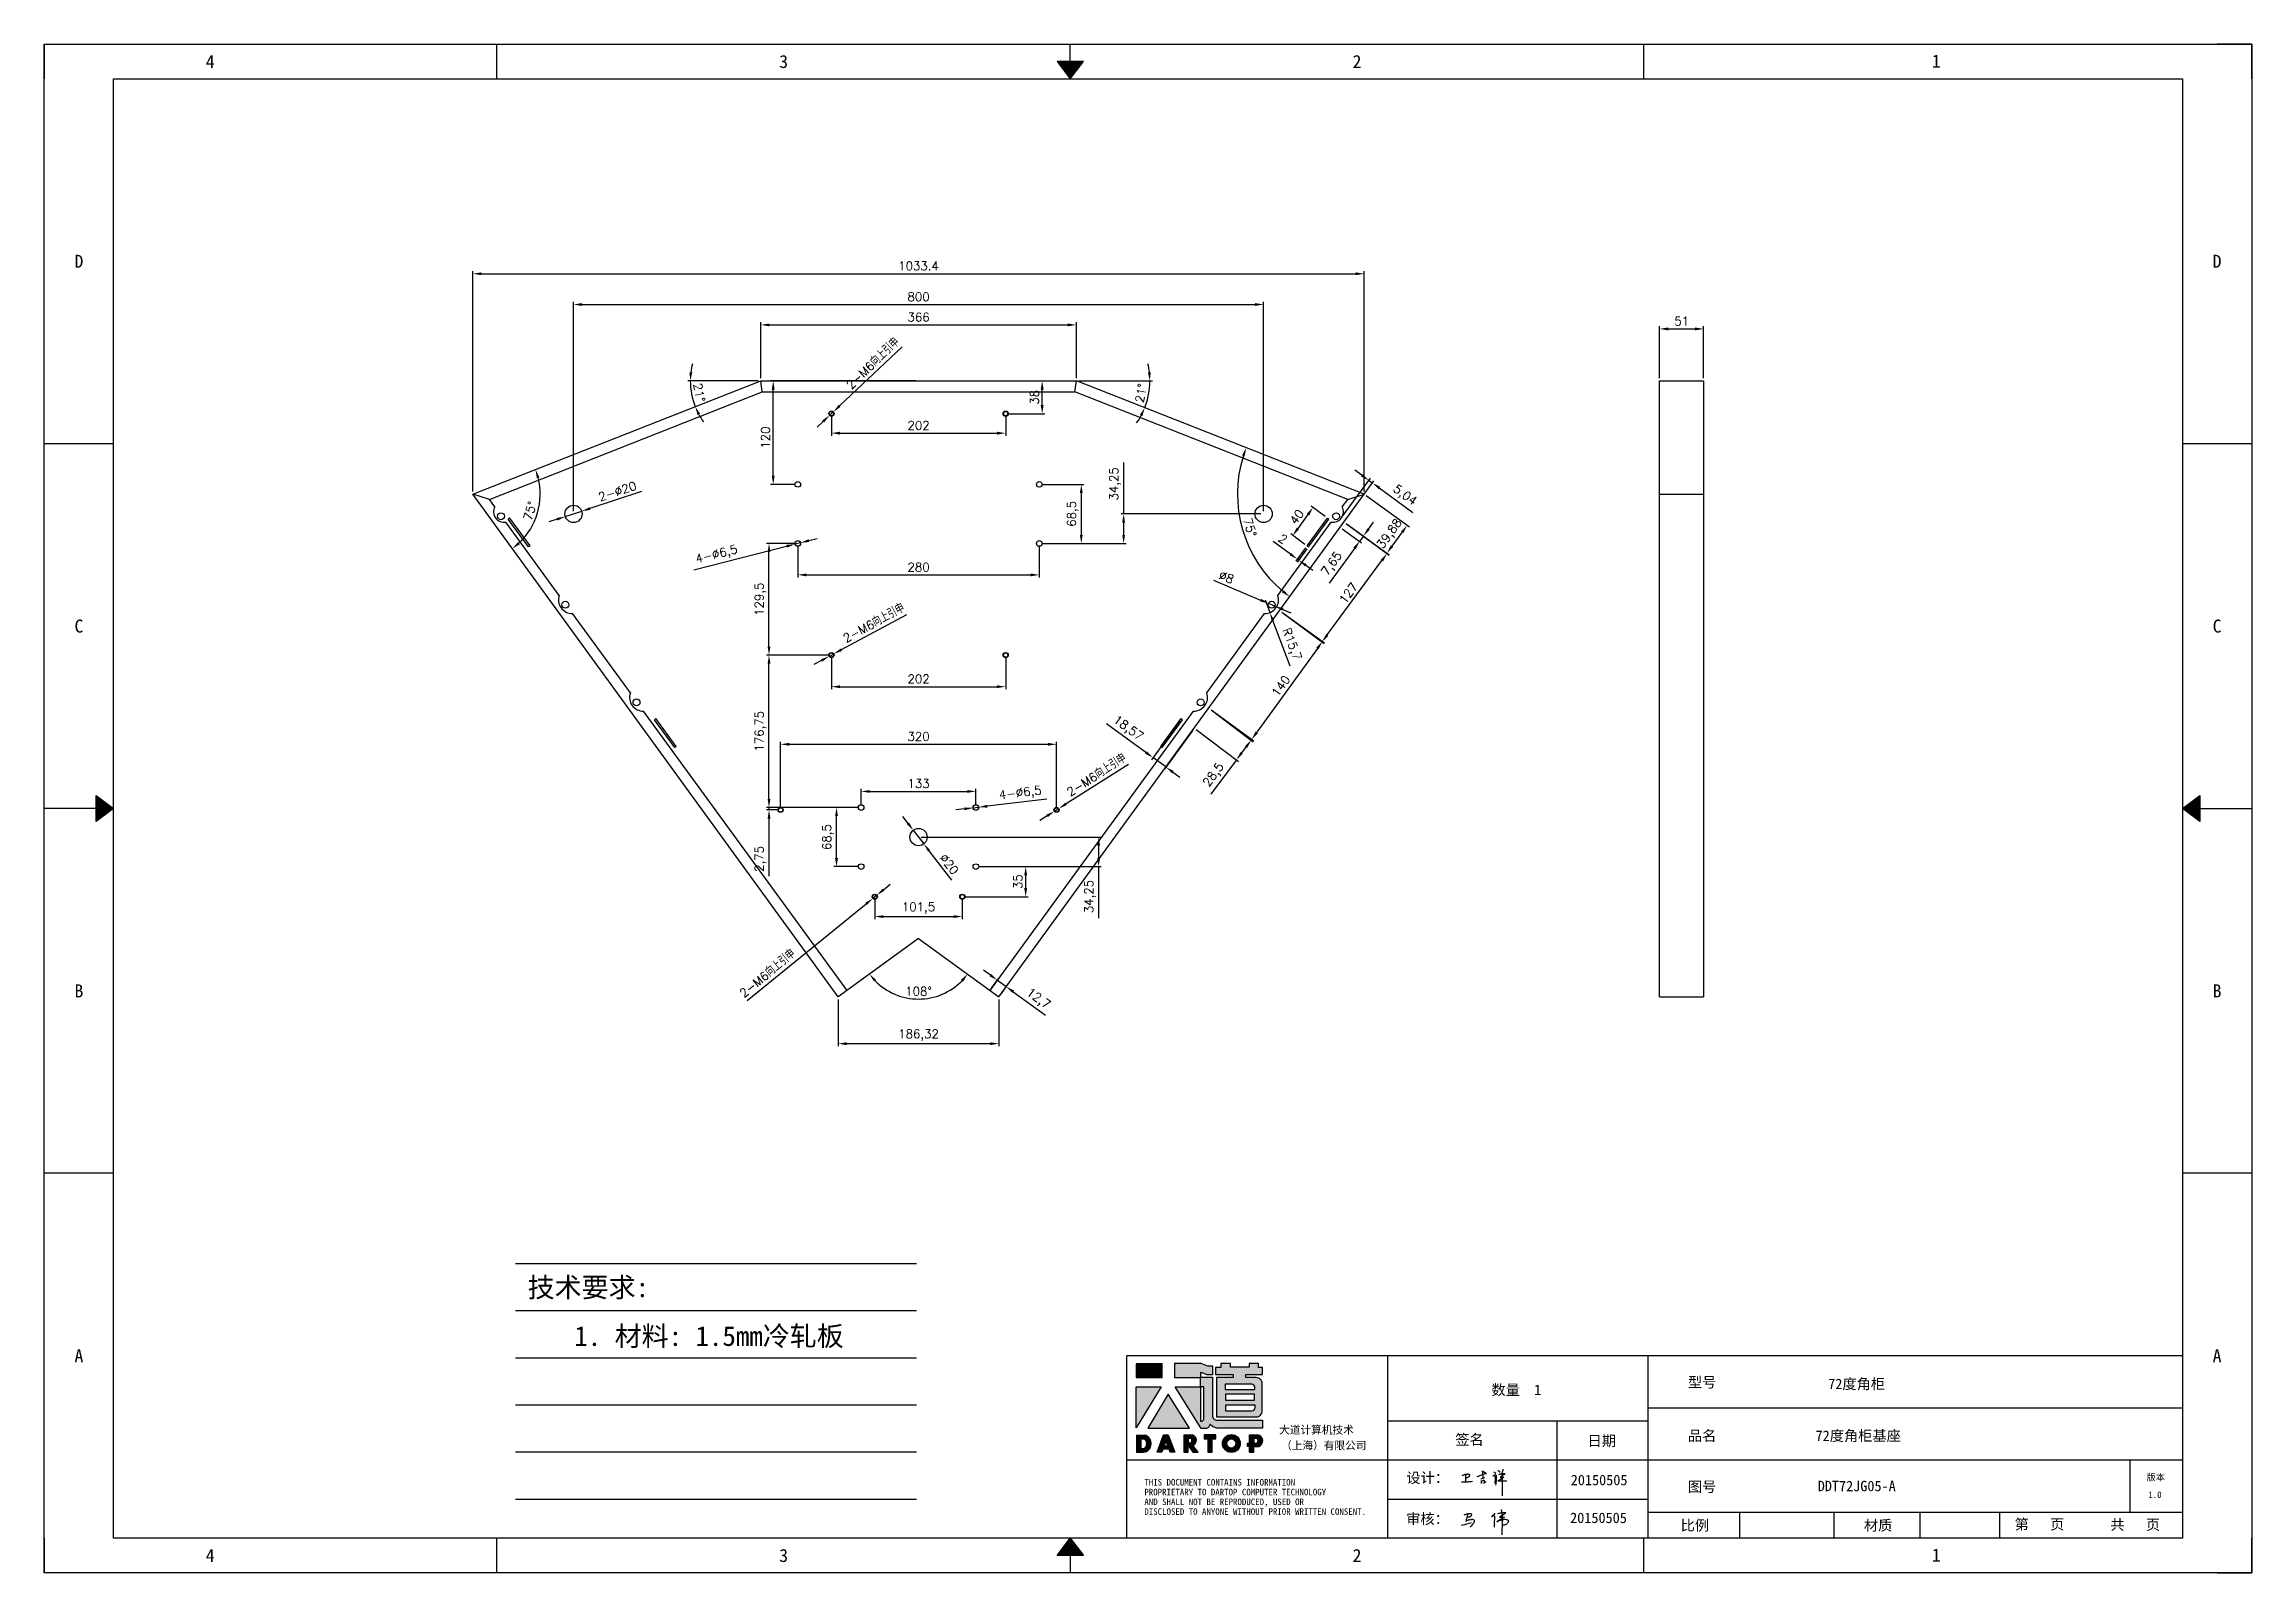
# Model space of a CAD drawing. Header units: millimetres. Extents: x -43476 to -13830, y -16942 to 55335.
# Drawn here: x -34536 to -31977, y 28376 to 30148 of the extents above; entities that cross this region are included whole.
import ezdxf
from ezdxf.enums import TextEntityAlignment as Align

# ---------------------------------------------------------------- set-up
doc = ezdxf.new("R2010")
doc.units = ezdxf.units.MM
doc.linetypes.add('DOT', pattern=[0.25, 0, -0.25])
doc.layers.add('4', color=7, linetype='Continuous')
doc.layers.add('print', color=30, linetype='Continuous')
doc.layers.add('dim', color=2, linetype='Continuous', lineweight=9)
doc.styles.add('Dartop', font='')
doc.styles.add('HZ', font='')
doc.styles.add('hzHT', font='simhei.ttf')
doc.styles.get("Standard").update_dxf_attribs({"font": 'txt', "bigfont": 'gbcbig.shx'})
doc.styles.get('Dartop').set_extended_font_data('FangSong_GB2312')
doc.styles.get('HZ').set_extended_font_data('SimSun')
doc.dimstyles.new('2-small', dxfattribs={"dimtxt": 10, "dimasz": 10, "dimexe": 3, "dimexo": 3, "dimgap": 4, "dimtad": 1, "dimtxsty": 'Standard', "dimcen": 5, "dimadec": 0, "dimazin": 0, "dimtfac": 1, "dimtmove": 0, "dimatfit": 3, "dimfxl": 0, "dimarcsym": 0})

msp = doc.modelspace()

# ---------------------------------------------------------------- texts
at = {"color": 0}
for s, height, style, p in [('4', 15.108, 'Dartop', (-34343.685, 30128.17)), ('3', 15.108, 'Dartop', (-33678.932, 30128.17)), ('2', 15.108, 'Dartop', (-33014.179, 30128.17)), ('1', 15.108, 'Dartop', (-32342.539, 30128.649)), ('D', 15.108, 'Dartop', (-34495.934, 29896.514)), ('D', 15.108, 'Dartop', (-32017.05, 29896.514)), ('C', 15.108, 'Dartop', (-34495.934, 29473.489)), ('C', 15.108, 'Dartop', (-32017.05, 29473.489)), ('B', 15.108, 'Dartop', (-34495.934, 29050.465)), ('B', 15.108, 'Dartop', (-32017.05, 29050.465)), ('A', 15.108, 'Dartop', (-34495.934, 28627.44)), ('A', 15.108, 'Dartop', (-32017.05, 28627.44)), ('数量  1', 12.0864, 'hzHT', (-32829.471, 28587.821)), ('型号', 12.0864, 'hzHT', (-32614.06, 28596.696)), ('72度角柜', 12.0864, 'hzHT', (-32434.96, 28594.765)), ('签名', 12.0864, 'hzHT', (-32883.764, 28530.221)), ('品名', 12.0864, 'hzHT', (-32614.06, 28534.65)), ('72度角柜基座', 12.0864, 'hzHT', (-32433.136, 28534.65)), ('日期', 12.0864, 'hzHT', (-32730.402, 28528.734)), ('20150505', 12.0864, 'hzHT', (-32733.504, 28483.295)), ('版本', 7.554, 'hzHT', (-32088.136, 28486.522)), ('图号', 12.0864, 'hzHT', (-32614.06, 28475.573)), ('DDT72JG05-A', 12.08642, 'hzHT', (-32434.826, 28476.361)), ('1.0', 7.554, 'Dartop', (-32089.044, 28466.333)), ('20150505', 12.0864, 'hzHT', (-32734.224, 28439.44)), ('比例', 12.0864, 'hzHT', (-32622.487, 28430.721)), ('材质', 12.0864, 'hzHT', (-32409.987, 28430.721)), ('第   页', 12.0864, 'hzHT', (-32223.02, 28431.975)), ('共   页', 12.0864, 'hzHT', (-32111.995, 28431.535)), ('4', 15.108, 'Dartop', (-34343.685, 28395.784)), ('3', 15.108, 'Dartop', (-33678.932, 28395.784)), ('2', 15.108, 'Dartop', (-33014.179, 28395.784)), ('1', 15.108, 'Dartop', (-32342.539, 28396.263))]:
    msp.add_text(s, height=height, dxfattribs=dict(at, style=style)).set_placement(p, align=Align.MIDDLE_CENTER)
at = {"style": 'HZ'}
for s, p in [('技术要求:', (-33905.303, 28706.719)), ('1. 材料: 1.5mm冷轧板', (-33765.436, 28650.232))]:
    msp.add_text(s, height=22.932, dxfattribs=at).set_placement(p, align=Align.MIDDLE_CENTER)
at = {"color": 0, "style": 'hzHT'}
for s, height, p in [('设计：', 12.0864, (-32956.982, 28479.865)), ('AND SHALL NOT BE REPRODUCED, USED OR', 7.55401, (-33260.693, 28454.227)), ('THIS DOCUMENT CONTAINS INFORMATION', 7.55401, (-33260.693, 28476.889)), ('PROPRIETARY TO DARTOP COMPUTER TECHNOLOGY', 7.55401, (-33260.693, 28465.558)), ('DISCLOSED TO ANYONE WITHOUT PRIOR WRITTEN CONSENT.', 7.55401, (-33260.693, 28442.896)), ('审核：', 12.0864, (-32957.162, 28432.271))]:
    msp.add_text(s, height=height, dxfattribs=at).set_placement(p)
at = {"layer": '4', "color": 0, "style": 'hzHT'}
for s, p in [('大道计算机技术', (-33104.455, 28536.889)), ('（上海）有限公司', (-33102.174, 28518.822))]:
    msp.add_text(s, height=9.0648, dxfattribs=at).set_placement(p)

# ---------------------------------------------------------------- blocks, each defined once
blk = doc.blocks.new('*U5')
at = {"color": 254, "linetype": 'Continuous', "extrusion": (0, 0, -1)}
for points in [[(-17, 0.333), (-16.812, 0.25), (-17, 0.5)], [(-17, 0.333), (-17.188, 0.25), (-16.812, 0.25)], [(-17, 0.333), (-17, 0.5), (-17.188, 0.25)]]:
    blk.add_solid(points, dxfattribs=at)
blk = doc.blocks.new('*U4')
at = {"color": 254, "linetype": 'Continuous', "extrusion": (0, 0, -1)}
for points in [[(-33.167, 11), (-33, 11), (-33.25, 11.188)], [(-33.167, 11), (-33.25, 11.188), (-33.25, 10.812)], [(-33.167, 11), (-33.25, 10.812), (-33, 11)]]:
    blk.add_solid(points, dxfattribs=at)
blk = doc.blocks.new('*U6')
at = {"color": 254, "linetype": 'Continuous'}
for points in [[(17, 21.667), (17.188, 21.75), (16.812, 21.75)], [(17, 21.667), (16.812, 21.75), (17, 21.5)], [(17, 21.667), (17, 21.5), (17.188, 21.75)]]:
    blk.add_solid(points, dxfattribs=at)
blk = doc.blocks.new('*U3')
at = {"color": 254, "linetype": 'Continuous', "extrusion": (0, 0, -1)}
for points in [[(-0.833, 11), (-0.75, 10.812), (-0.75, 11.188)], [(-0.833, 11), (-0.75, 11.188), (-1, 11)], [(-0.833, 11), (-1, 11), (-0.75, 10.812)]]:
    blk.add_solid(points, dxfattribs=at)
blk = doc.blocks.new('dadao')
for p, q in [((48, 19.2), (44.9, 10.4)), ((44.9, 10.4), (51.2, 10.4)), ((51.2, 10.4), (48, 19.2))]:
    blk.add_line(p, q)
for points in [[(41.8, 121.6), (41.8, 143.7), (-0.4, 143.7), (-0.4, 121.6), (41.8, 121.6)], [(104.8, 122), (104.8, 130.3), (114.1, 126.3), (124.2, 126.3), (124.2, 139.6), (115.9, 139.6), (105.1, 143.9), (61.5, 143.9)], [(61.7, 144), (61.7, 121.3), (103.9, 121.3)], [(113.4, 38.7), (105.1, 38.7), (63, 106.5), (103.9, 106.5), (103.9, 120.9), (103.9, 121.3)], [(109.7, 53.6), (109.7, 106.2), (104.3, 106.2), (104.3, 50.4), (106.6, 50.4)], [(144.6, 94.4), (144.6, 84.8), (192, 84.8), (192, 94.1), (144.9, 94.1)], [(120.2, 45), (119.5, 45), (119.5, 44.6)], [(0, 28), (0, 0), (11.8, 0)], [(0.1, 28), (14, 28)], [(7.1, 21.8), (7.1, 6.1), (12, 6.1)], [(7.1, 21.8), (11.4, 21.8)], [(76.8, 28.2), (76.8, 0), (84.1, 0), (84.1, 11.1), (91.6, -0.1), (100.3, -0.1), (91.7, 11.1)], [(76.8, 28.2), (90.6, 28.2)], [(84, 22.7), (84, 15.3), (87.2, 15.3)], [(84, 22.7), (87.3, 22.7)], [(183.7, 0), (183.7, 9.6), (180.6, 9.6), (180.6, 14.9), (183.8, 14.9), (183.8, 28.1), (196.1, 28.1), (196.5, 28.1)], [(183.7, 0), (190.9, 0), (190.9, 9.6), (198.8, 9.6)], [(194.9, 22.3), (190.8, 22.3), (190.8, 15), (194.4, 15)]]:
    blk.add_lwpolyline(points)
blk.add_lwpolyline([(137.1, 144.2), (137.1, 137.9), (128.3, 137.9), (128.3, 126.5), (157.3, 126.5), (157.3, 121.5), (130.3, 121.5), (130.3, 57.5), (194.4, 57.5, 0.414214), (204.4, 67.5), (204.4, 111.3, 0.414214), (194.4, 121.3), (177.5, 121.3), (177.5, 126.3), (204.7, 126.3), (204.7, 137.7), (198.2, 137.7), (198.2, 143.9), (183.3, 143.9), (183.3, 138), (153, 138), (153, 144.2), (137.1, 144.2)], format="xyb", close=True)
for points in [[(104.8, 122), (123.4, 122), (123.4, 60, 0.414214), (131.4, 52), (204.8, 52), (204.8, 39.1), (131.7, 39.1)], [(144.3, 110.8), (144.3, 101.8), (192.3, 101.8), (192.3, 105.5, 0.414214), (187.3, 110.5), (144.3, 110.5)], [(144.6, 77), (144.6, 67.5), (187.6, 67.5, 0.414214), (192.6, 72.5), (192.6, 76.4), (144.6, 76.4)]]:
    blk.add_lwpolyline(points, format="xyb")
for points in [[(-0.3, 106.2), (40.4, 106.2), (-0.3, 39.7), (-0.3, 106.2)], [(51.7, 94.1), (18.4, 39.3), (86.2, 39.3)], [(43.8, 28.2), (51.8, 28.2), (62.6, -0.1), (55, -0.1), (53.2, 5), (42.9, 5), (41.1, 0), (33.6, 0)], [(110, 28.1), (110, 21.9), (116, 21.9), (116, -0.1), (123.2, -0.1), (123.2, 22), (129.2, 22), (129.2, 28.1), (110, 28.1)]]:
    blk.add_lwpolyline(points, close=True)
for radius in [14.5, 7.44]:
    blk.add_circle((154.2, 14.2), radius)
for centre, radius, start, end in [((99.2, 60.7), 12.6, 305.6399, 325.969), ((111.6, 46.7), 8.19, 282.9811, 347.6627), ((136, 61.7), 22.9, 226.7358, 259.3209), ((8.5, 13.9), 8.49, 294.2143, 69.7177), ((9.6, 14.2), 14.4, 278.6604, 72.3203), ((86.4, 19), 3.8, 282.527, 76.7196), ((88.6, 19.4), 8.95, 290.6073, 77.2124), ((193.7, 18.7), 3.8, 280.9891, 72.5513), ((195.7, 18.6), 9.51, 288.8959, 85.2442)]:
    blk.add_arc(centre, radius, start, end)
blk = doc.blocks.new('h')
for p, q in [((20768.1, -2360.9), (20773, -2359.1)), ((20769.5, -2366.9), (20769.8, -2370.6)), ((20769.8, -2370.6), (20770.9, -2378)), ((20770.9, -2378), (20771.5, -2370.6)), ((20772.4, -2369.3), (20774.9, -2367.8)), ((20773, -2359.1), (20784.1, -2355.2)), ((20773.3, -2331.8), (20775.3, -2338.7)), ((20789.1, -2340.9), (20773.5, -2331.9)), ((20775.3, -2338.7), (20775.6, -2351.2)), ((20775.6, -2351.2), (20775.5, -2357.3)), ((20782.2, -2369.2), (20780, -2377.1)), ((20780, -2377.1), (20788.3, -2371.3)), ((20780.1, -2366.4), (20780.8, -2366.4)), ((20781.9, -2367.4), (20782.2, -2369.2)), ((20845.7, -2343.5), (20848.4, -2353)), ((20848.9, -2370.3), (20847.9, -2424)), ((20848.4, -2353), (20848.9, -2370.3))]:
    blk.add_line(p, q)
for points in [[(20696.6, -2372.4, 0.002073), (20710.6, -2371.9, 0.016137), (20719.6, -2371.3, 0.008314), (20736.9, -2369.3)], [(20699.1, -2348.2, -0.029745), (20704.6, -2345.4, -0.046842), (20708.4, -2344.2, -0.00919), (20714.3, -2343, -0.018517), (20717.2, -2342.5, -0.037841), (20720.3, -2342.4, -0.039541), (20723.2, -2342.8, -0.149785), (20726, -2344.3, -0.204935), (20726.9, -2346.6, -0.074872), (20726.5, -2348.3, -0.061615), (20725.6, -2350.3, -0.034204), (20723.8, -2352.6, -0.045776), (20722.3, -2354.1, -0.054985), (20720.4, -2355.3, -0.036348), (20717.3, -2356.5, -0.067752), (20715.7, -2356.8, -0.043553), (20713.2, -2356.7)], [(20755, -2351.9, -0.024077), (20759.9, -2350.1, -0.013147), (20768.7, -2346.5, -0.00522), (20775.4, -2344.1, -0.018517), (20777.3, -2343.4, -0.008274), (20786.3, -2341, -0.039541), (20788.3, -2340.8, -0.079216), (20789.4, -2341, -0.204935)], [(20813.5, -2350.1, 0.007348), (20815.9, -2348.7, 0.008421), (20818, -2347.3, 0.009459), (20819.7, -2346.2, -0.016325), (20820.7, -2345.5, -0.173771), (20821.8, -2345.3, -0.085159), (20823.9, -2346, -0.125883), (20826, -2347.9, -0.160659), (20826.6, -2350.1, -0.010447), (20826.5, -2352.3, -0.008247), (20826.2, -2355.1, -0.002698), (20825.3, -2374, 0.001562), (20823.9, -2383.7, 0.016137)], [(20816.8, -2335, -0.053561), (20819.6, -2336.1, -0.075272), (20821.3, -2337.3, -0.005295), (20822.5, -2338.5, -0.009337), (20823.1, -2339.1, -0.026146), (20823.7, -2339.8, -0.016644), (20824.5, -2340.9)], [(20832.1, -2329.2, -0.053561), (20834.9, -2330.3, -0.075272), (20836.7, -2331.5, -0.005295), (20837.8, -2332.6, -0.009337), (20838.5, -2333.3, -0.026146), (20839, -2334, -0.016644), (20839.8, -2335.1)], [(20836, -2343.7, -0.02797), (20842.1, -2342.6, -0.048868), (20845.6, -2342.2, -0.00919), (20851.1, -2341.4, -0.018517), (20853.9, -2341.1, -0.037841), (20856.7, -2341.2, -0.039541), (20859.4, -2341.6, -0.018282), (20840.6, -2354.7, -0.000937)], [(20847.6, -2340.2, 0.021784), (20849.6, -2335.9, 0.028296), (20850.8, -2332.4, 0.008136), (20851.9, -2328.2, 0.028913), (20852.2, -2327, 0.08193), (20852.1, -2325.9, 0.075058), (20851.7, -2324.7, 0.275043)]]:
    blk.add_lwpolyline(points, format="xyb")
for points in [[(20711.3, -2343.5), (20711.3, -2343.5), (20711.5, -2355.8), (20710.7, -2368), (20710.6, -2371.9)], [(20821.5, -2350.6), (20822.4, -2359.2), (20822.2, -2364.9), (20821.7, -2369), (20821.3, -2376.3), (20823.6, -2368.5), (20827.2, -2366.3), (20829.5, -2366.3)], [(20840.6, -2354.7), (20850, -2354.7), (20855, -2354.3), (20845.9, -2361.1), (20840.5, -2364), (20833, -2367.5), (20863.2, -2367.4), (20865.9, -2367.3)]]:
    blk.add_lwpolyline(points)
for centre, radius, start, end in [((20773.7, -2371.2), 2.3, 121.9907, 163.60158), ((20787.5, -2406), 40.3, 100.61827, 108.24823), ((20780.8, -2367.6), 1.15, 9.4675, 90)]:
    blk.add_arc(centre, radius, start, end)
blk = doc.blocks.new('*D142')
at = {"layer": 'Defpoints', "color": 0, "transparency": 16777216}
for p in [(-33339.5, 29822.8), (-33705.5, 29757.8), (-33339.5, 29757.8)]:
    blk.add_point(p, dxfattribs=at)
at = {"layer": 'dim', "color": 0, "lineweight": -2, "transparency": 16777216}
for p, q in [((-33705.5, 29760.8), (-33705.5, 29825.8)), ((-33695.5, 29822.8), (-33349.5, 29822.8)), ((-33339.5, 29760.8), (-33339.5, 29825.8))]:
    blk.add_line(p, q, dxfattribs=at)
at = {"layer": 'dim', "color": 0, "transparency": 16777216}
for points in [[(-33695.5, 29824.4), (-33695.5, 29821.1), (-33705.5, 29822.8)], [(-33349.5, 29824.4), (-33349.5, 29821.1), (-33339.5, 29822.8)]]:
    blk.add_solid(points, dxfattribs=at)
at = {"layer": 'dim', "color": 0, "transparency": 16777216, "insert": (-33522.5, 29831.8), "char_height": 10, "attachment_point": 5}
blk.add_mtext('366', dxfattribs=at)
blk = doc.blocks.new('*D143')
at = {"layer": 'Defpoints', "color": 0, "transparency": 16777216}
for p in [(-32612.3, 29818.1), (-32663.3, 29757.8), (-32612.3, 29757.8)]:
    blk.add_point(p, dxfattribs=at)
at = {"layer": 'dim', "color": 0, "lineweight": -2, "transparency": 16777216}
for p, q in [((-32663.3, 29760.8), (-32663.3, 29821.1)), ((-32653.3, 29818.1), (-32622.3, 29818.1)), ((-32612.3, 29760.8), (-32612.3, 29821.1))]:
    blk.add_line(p, q, dxfattribs=at)
at = {"layer": 'dim', "color": 0, "transparency": 16777216}
for points in [[(-32653.3, 29819.8), (-32653.3, 29816.4), (-32663.3, 29818.1)], [(-32622.3, 29819.8), (-32622.3, 29816.4), (-32612.3, 29818.1)]]:
    blk.add_solid(points, dxfattribs=at)
at = {"layer": 'dim', "color": 0, "transparency": 16777216, "insert": (-32637.8, 29827.1), "char_height": 10, "attachment_point": 5}
blk.add_mtext('51', dxfattribs=at)
blk = doc.blocks.new('*D144')
at = {"layer": 'Defpoints', "color": 0}
for p in [(-33662.5, 29569.3), (-33382.5, 29569.3), (-33382.5, 29532.9)]:
    blk.add_point(p, dxfattribs=at)
at = {"layer": 'dim', "color": 0, "lineweight": -2}
for p, q in [((-33662.5, 29566.3), (-33662.5, 29529.9)), ((-33382.5, 29566.3), (-33382.5, 29529.9)), ((-33652.5, 29532.9), (-33392.5, 29532.9))]:
    blk.add_line(p, q, dxfattribs=at)
at = {"layer": 'dim', "color": 0}
for points in [[(-33652.5, 29534.5), (-33652.5, 29531.2), (-33662.5, 29532.9)], [(-33392.5, 29534.5), (-33392.5, 29531.2), (-33382.5, 29532.9)]]:
    blk.add_solid(points, dxfattribs=at)
at = {"layer": 'dim', "color": 0, "insert": (-33522.5, 29541.9), "char_height": 10, "attachment_point": 5}
blk.add_mtext('280', dxfattribs=at)
blk = doc.blocks.new('*D145')
at = {"layer": 'Defpoints', "color": 0, "transparency": 16777216}
for p in [(-33623.5, 29719.8), (-33421.5, 29719.8), (-33421.5, 29697.2)]:
    blk.add_point(p, dxfattribs=at)
at = {"layer": 'dim', "color": 0, "lineweight": -2, "transparency": 16777216}
for p, q in [((-33623.5, 29716.8), (-33623.5, 29694.2)), ((-33421.5, 29716.8), (-33421.5, 29694.2)), ((-33613.5, 29697.2), (-33431.5, 29697.2))]:
    blk.add_line(p, q, dxfattribs=at)
at = {"layer": 'dim', "color": 0, "transparency": 16777216}
for points in [[(-33613.5, 29698.9), (-33613.5, 29695.5), (-33623.5, 29697.2)], [(-33431.5, 29698.9), (-33431.5, 29695.5), (-33421.5, 29697.2)]]:
    blk.add_solid(points, dxfattribs=at)
at = {"layer": 'dim', "color": 0, "transparency": 16777216, "insert": (-33522.5, 29706.2), "char_height": 10, "attachment_point": 5}
blk.add_mtext('202', dxfattribs=at)
blk = doc.blocks.new('*D146')
at = {"layer": 'Defpoints', "color": 0, "transparency": 16777216}
for p in [(-33623.5, 29439.8), (-33421.5, 29439.8), (-33421.5, 29403.2)]:
    blk.add_point(p, dxfattribs=at)
at = {"layer": 'dim', "color": 0, "lineweight": -2, "transparency": 16777216}
for p, q in [((-33623.5, 29436.8), (-33623.5, 29400.2)), ((-33421.5, 29436.8), (-33421.5, 29400.2)), ((-33613.5, 29403.2), (-33431.5, 29403.2))]:
    blk.add_line(p, q, dxfattribs=at)
at = {"layer": 'dim', "color": 0, "transparency": 16777216}
for points in [[(-33613.5, 29404.9), (-33613.5, 29401.6), (-33623.5, 29403.2)], [(-33431.5, 29404.9), (-33431.5, 29401.6), (-33421.5, 29403.2)]]:
    blk.add_solid(points, dxfattribs=at)
at = {"layer": 'dim', "color": 0, "transparency": 16777216, "insert": (-33522.5, 29412.2), "char_height": 10, "attachment_point": 5}
blk.add_mtext('202', dxfattribs=at)
blk = doc.blocks.new('*D147')
at = {"layer": 'Defpoints', "color": 0}
for p in [(-33362.5, 29336.4), (-33682.5, 29260.3), (-33362.5, 29260.3)]:
    blk.add_point(p, dxfattribs=at)
at = {"layer": 'dim', "color": 0, "lineweight": -2}
for p, q in [((-33682.5, 29263.3), (-33682.5, 29339.4)), ((-33672.5, 29336.4), (-33372.5, 29336.4)), ((-33362.5, 29263.3), (-33362.5, 29339.4))]:
    blk.add_line(p, q, dxfattribs=at)
at = {"layer": 'dim', "color": 0}
for points in [[(-33672.5, 29338.1), (-33672.5, 29334.8), (-33682.5, 29336.4)], [(-33372.5, 29338.1), (-33372.5, 29334.8), (-33362.5, 29336.4)]]:
    blk.add_solid(points, dxfattribs=at)
at = {"layer": 'dim', "color": 0, "insert": (-33522.5, 29345.4), "char_height": 10, "attachment_point": 5}
blk.add_mtext('320', dxfattribs=at)
blk = doc.blocks.new('*D148')
at = {"layer": 'Defpoints', "color": 0, "transparency": 16777216}
for p in [(-33456, 29281.8), (-33589, 29263.1), (-33456, 29263.1)]:
    blk.add_point(p, dxfattribs=at)
at = {"layer": 'dim', "color": 0, "lineweight": -2, "transparency": 16777216}
for p, q in [((-33589, 29266.1), (-33589, 29284.8)), ((-33579, 29281.8), (-33466, 29281.8)), ((-33456, 29266.1), (-33456, 29284.8))]:
    blk.add_line(p, q, dxfattribs=at)
at = {"layer": 'dim', "color": 0, "transparency": 16777216}
for points in [[(-33579, 29283.4), (-33579, 29280.1), (-33589, 29281.8)], [(-33466, 29283.4), (-33466, 29280.1), (-33456, 29281.8)]]:
    blk.add_solid(points, dxfattribs=at)
at = {"layer": 'dim', "color": 0, "transparency": 16777216, "insert": (-33522.5, 29290.8), "char_height": 10, "attachment_point": 5}
blk.add_mtext('133', dxfattribs=at)
blk = doc.blocks.new('*D149')
at = {"layer": 'Defpoints', "color": 0}
for p in [(-33573.3, 29159.6), (-33471.8, 29159.6), (-33471.8, 29136.7)]:
    blk.add_point(p, dxfattribs=at)
at = {"layer": 'dim', "color": 0, "lineweight": -2}
for p, q in [((-33573.3, 29156.6), (-33573.3, 29133.7)), ((-33471.8, 29156.6), (-33471.8, 29133.7)), ((-33563.3, 29136.7), (-33481.8, 29136.7))]:
    blk.add_line(p, q, dxfattribs=at)
at = {"layer": 'dim', "color": 0}
for points in [[(-33563.3, 29138.3), (-33563.3, 29135), (-33573.3, 29136.7)], [(-33481.8, 29138.3), (-33481.8, 29135), (-33471.8, 29136.7)]]:
    blk.add_solid(points, dxfattribs=at)
at = {"layer": 'dim', "color": 0, "insert": (-33522.5, 29146.5), "char_height": 10, "attachment_point": 5}
blk.add_mtext('101,5', dxfattribs=at)
blk = doc.blocks.new('*D150')
at = {"layer": 'Defpoints', "color": 0, "transparency": 16777216}
for p in [(-33522.5, 29757.8), (-33379.2, 29757.8), (-33421.5, 29719.8)]:
    blk.add_point(p, dxfattribs=at)
at = {"layer": 'dim', "color": 0, "lineweight": -2, "transparency": 16777216}
for p, q in [((-33519.5, 29757.8), (-33376.2, 29757.8)), ((-33379.2, 29729.8), (-33379.2, 29747.8)), ((-33418.5, 29719.8), (-33376.2, 29719.8))]:
    blk.add_line(p, q, dxfattribs=at)
at = {"layer": 'dim', "color": 0, "transparency": 16777216}
for points in [[(-33380.9, 29747.8), (-33377.5, 29747.8), (-33379.2, 29757.8)], [(-33380.9, 29729.8), (-33377.5, 29729.8), (-33379.2, 29719.8)]]:
    blk.add_solid(points, dxfattribs=at)
at = {"layer": 'dim', "color": 0, "transparency": 16777216, "insert": (-33388.2, 29738.8), "char_height": 10, "attachment_point": 5, "rotation": 90}
blk.add_mtext('38', dxfattribs=at)
blk = doc.blocks.new('*D151')
at = {"layer": 'Defpoints', "color": 0}
for p in [(-33382.5, 29637.8), (-33382.5, 29569.3), (-33333.8, 29569.3)]:
    blk.add_point(p, dxfattribs=at)
at = {"layer": 'dim', "color": 0, "lineweight": -2}
for p, q in [((-33379.5, 29637.8), (-33330.8, 29637.8)), ((-33333.8, 29627.8), (-33333.8, 29579.3)), ((-33379.5, 29569.3), (-33330.8, 29569.3))]:
    blk.add_line(p, q, dxfattribs=at)
at = {"layer": 'dim', "color": 0}
for points in [[(-33335.5, 29627.8), (-33332.2, 29627.8), (-33333.8, 29637.8)], [(-33335.5, 29579.3), (-33332.2, 29579.3), (-33333.8, 29569.3)]]:
    blk.add_solid(points, dxfattribs=at)
at = {"layer": 'dim', "color": 0, "insert": (-33343.7, 29603.6), "char_height": 10, "attachment_point": 5, "rotation": 90}
blk.add_mtext('68,5', dxfattribs=at)
blk = doc.blocks.new('*D152')
at = {"layer": 'Defpoints', "color": 0}
for p in [(-33691, 29757.8), (-33522.5, 29757.8), (-33662.5, 29637.8)]:
    blk.add_point(p, dxfattribs=at)
at = {"layer": 'dim', "color": 0, "lineweight": -2}
for p, q in [((-33525.5, 29757.8), (-33694, 29757.8)), ((-33691, 29647.8), (-33691, 29747.8)), ((-33665.5, 29637.8), (-33694, 29637.8))]:
    blk.add_line(p, q, dxfattribs=at)
at = {"layer": 'dim', "color": 0}
for points in [[(-33692.7, 29747.8), (-33689.3, 29747.8), (-33691, 29757.8)], [(-33692.7, 29647.8), (-33689.3, 29647.8), (-33691, 29637.8)]]:
    blk.add_solid(points, dxfattribs=at)
at = {"layer": 'dim', "color": 0, "insert": (-33700, 29692.1), "char_height": 10, "attachment_point": 5, "rotation": 90}
blk.add_mtext('120', dxfattribs=at)
blk = doc.blocks.new('*D153')
at = {"layer": 'Defpoints', "color": 0}
for p in [(-33695.9, 29569.3), (-33662.5, 29569.3), (-33623.5, 29439.8)]:
    blk.add_point(p, dxfattribs=at)
at = {"layer": 'dim', "color": 0, "lineweight": -2}
for p, q in [((-33665.5, 29569.3), (-33698.9, 29569.3)), ((-33695.9, 29449.8), (-33695.9, 29559.3)), ((-33626.5, 29439.8), (-33698.9, 29439.8))]:
    blk.add_line(p, q, dxfattribs=at)
at = {"layer": 'dim', "color": 0}
for points in [[(-33697.5, 29559.3), (-33694.2, 29559.3), (-33695.9, 29569.3)], [(-33697.5, 29449.8), (-33694.2, 29449.8), (-33695.9, 29439.8)]]:
    blk.add_solid(points, dxfattribs=at)
at = {"layer": 'dim', "color": 0, "insert": (-33705.7, 29504.6), "char_height": 10, "attachment_point": 5, "rotation": 90}
blk.add_mtext('129,5', dxfattribs=at)
blk = doc.blocks.new('*D154')
at = {"layer": 'Defpoints', "color": 0}
for p in [(-33695.9, 29439.8), (-33623.5, 29439.8), (-33695.9, 29263.1)]:
    blk.add_point(p, dxfattribs=at)
at = {"layer": 'dim', "color": 0, "lineweight": -2}
for p, q in [((-33626.5, 29439.8), (-33698.9, 29439.8)), ((-33695.9, 29273.1), (-33695.9, 29429.8))]:
    blk.add_line(p, q, dxfattribs=at)
at = {"layer": 'dim', "color": 0}
for points in [[(-33697.5, 29429.8), (-33694.2, 29429.8), (-33695.9, 29439.8)], [(-33697.5, 29273.1), (-33694.2, 29273.1), (-33695.9, 29263.1)]]:
    blk.add_solid(points, dxfattribs=at)
at = {"layer": 'dim', "color": 0, "insert": (-33705.7, 29351.5), "char_height": 10, "attachment_point": 5, "rotation": 90}
blk.add_mtext('176,75', dxfattribs=at)
blk = doc.blocks.new('*D155')
at = {"layer": 'Defpoints', "color": 0}
for p in [(-33695.9, 29260.3), (-33682.5, 29260.3), (-33589, 29263.1)]:
    blk.add_point(p, dxfattribs=at)
at = {"layer": 'dim', "color": 0, "lineweight": -2}
for p, q in [((-33695.9, 29273.1), (-33695.9, 29283.1)), ((-33592, 29263.1), (-33698.9, 29263.1)), ((-33685.5, 29260.3), (-33698.9, 29260.3)), ((-33695.9, 29263.1), (-33695.9, 29260.3)), ((-33695.9, 29250.3), (-33695.9, 29183.6))]:
    blk.add_line(p, q, dxfattribs=at)
at = {"layer": 'dim', "color": 0}
for points in [[(-33697.5, 29273.1), (-33694.2, 29273.1), (-33695.9, 29263.1)], [(-33697.5, 29250.3), (-33694.2, 29250.3), (-33695.9, 29260.3)]]:
    blk.add_solid(points, dxfattribs=at)
at = {"layer": 'dim', "color": 0, "insert": (-33705.7, 29203.5), "char_height": 10, "attachment_point": 5, "rotation": 90}
blk.add_mtext('2,75', dxfattribs=at)
blk = doc.blocks.new('*D156')
at = {"layer": 'Defpoints', "color": 0, "transparency": 16777216}
for p in [(-33617.6, 29263.1), (-33589, 29263.1), (-33589, 29194.6)]:
    blk.add_point(p, dxfattribs=at)
at = {"layer": 'dim', "color": 0, "lineweight": -2, "transparency": 16777216}
for p, q in [((-33592, 29263.1), (-33620.6, 29263.1)), ((-33617.6, 29204.6), (-33617.6, 29253.1)), ((-33592, 29194.6), (-33620.6, 29194.6))]:
    blk.add_line(p, q, dxfattribs=at)
at = {"layer": 'dim', "color": 0, "transparency": 16777216}
for points in [[(-33619.3, 29253.1), (-33615.9, 29253.1), (-33617.6, 29263.1)], [(-33619.3, 29204.6), (-33615.9, 29204.6), (-33617.6, 29194.6)]]:
    blk.add_solid(points, dxfattribs=at)
at = {"layer": 'dim', "color": 0, "transparency": 16777216, "insert": (-33627.4, 29228.8), "char_height": 10, "attachment_point": 5, "rotation": 90}
blk.add_mtext('68,5', dxfattribs=at)
blk = doc.blocks.new('*D157')
at = {"layer": 'Defpoints', "color": 0, "transparency": 16777216}
for p in [(-33522.5, 29228.8), (-33456, 29194.6), (-33313.7, 29194.6)]:
    blk.add_point(p, dxfattribs=at)
at = {"layer": 'dim', "color": 0, "lineweight": -2, "transparency": 16777216}
for p, q in [((-33519.5, 29228.8), (-33310.7, 29228.8)), ((-33313.7, 29218.8), (-33313.7, 29204.6)), ((-33453, 29194.6), (-33310.7, 29194.6)), ((-33313.7, 29194.6), (-33313.7, 29134.9))]:
    blk.add_line(p, q, dxfattribs=at)
at = {"layer": 'dim', "color": 0, "transparency": 16777216}
for points in [[(-33315.4, 29218.8), (-33312.1, 29218.8), (-33313.7, 29228.8)], [(-33315.4, 29204.6), (-33312.1, 29204.6), (-33313.7, 29194.6)]]:
    blk.add_solid(points, dxfattribs=at)
at = {"layer": 'dim', "color": 0, "transparency": 16777216, "insert": (-33323.6, 29159.8), "char_height": 10, "attachment_point": 5, "rotation": 90}
blk.add_mtext('34,25', dxfattribs=at)
blk = doc.blocks.new('*D158')
at = {"layer": 'Defpoints', "color": 0}
for p in [(-33456, 29194.6), (-33398.3, 29194.6), (-33471.8, 29159.6)]:
    blk.add_point(p, dxfattribs=at)
at = {"layer": 'dim', "color": 0, "lineweight": -2}
for p, q in [((-33453, 29194.6), (-33395.3, 29194.6)), ((-33398.3, 29169.6), (-33398.3, 29184.6)), ((-33468.8, 29159.6), (-33395.3, 29159.6))]:
    blk.add_line(p, q, dxfattribs=at)
at = {"layer": 'dim', "color": 0}
for points in [[(-33400, 29184.6), (-33396.7, 29184.6), (-33398.3, 29194.6)], [(-33400, 29169.6), (-33396.7, 29169.6), (-33398.3, 29159.6)]]:
    blk.add_solid(points, dxfattribs=at)
at = {"layer": 'dim', "color": 0, "insert": (-33407.3, 29177.1), "char_height": 10, "attachment_point": 5, "rotation": 90}
blk.add_mtext('35', dxfattribs=at)
blk = doc.blocks.new('*D159')
at = {"layer": 'Defpoints', "color": 0, "transparency": 16777216}
for p in [(-33625.7, 29717.8), (-33621.3, 29721.9)]:
    blk.add_point(p, dxfattribs=at)
at = {"layer": 'dim', "color": 0, "lineweight": -2, "transparency": 16777216}
for p, q in [((-33541.6, 29797.4), (-33614.1, 29728.8)), ((-33625.7, 29717.8), (-33621.3, 29721.9)), ((-33633, 29710.9), (-33640.2, 29704))]:
    blk.add_line(p, q, dxfattribs=at)
at = {"layer": 'dim', "color": 0, "transparency": 16777216}
for points in [[(-33634.1, 29712.1), (-33631.8, 29709.7), (-33625.7, 29717.8)], [(-33615.2, 29730), (-33612.9, 29727.6), (-33621.3, 29721.9)]]:
    blk.add_solid(points, dxfattribs=at)
at = {"layer": 'dim', "color": 0, "transparency": 16777216, "insert": (-33575.4, 29778.1), "char_height": 10, "attachment_point": 5, "rotation": 43.4113}
blk.add_mtext('2-M6向上引申', dxfattribs=at)
blk = doc.blocks.new('*D160')
at = {"layer": 'Defpoints', "color": 0}
for p in [(-33665.7, 29568.5), (-33659.4, 29570.1)]:
    blk.add_point(p, dxfattribs=at)
at = {"layer": 'dim', "color": 0, "lineweight": -2}
for p, q in [((-33783.1, 29538.9), (-33675.4, 29566.1)), ((-33659.4, 29570.1), (-33665.7, 29568.5)), ((-33649.7, 29572.6), (-33640, 29575))]:
    blk.add_line(p, q, dxfattribs=at)
at = {"layer": 'dim', "color": 0}
for points in [[(-33675.8, 29567.7), (-33674.9, 29564.5), (-33665.7, 29568.5)], [(-33650.1, 29574.2), (-33649.3, 29571), (-33659.4, 29570.1)]]:
    blk.add_solid(points, dxfattribs=at)
at = {"layer": 'dim', "color": 0, "insert": (-33756.5, 29555.7), "char_height": 10, "attachment_point": 5, "rotation": 14.1856}
blk.add_mtext('4-∅6,5', dxfattribs=at)
blk = doc.blocks.new('*D161')
at = {"layer": 'Defpoints', "color": 0}
for p in [(-33932, 29600.5), (-33913, 29606.7)]:
    blk.add_point(p, dxfattribs=at)
at = {"layer": 'dim', "color": 0, "lineweight": -2}
for p, q in [((-33843.7, 29629.5), (-33903.5, 29609.8)), ((-33941.5, 29597.3), (-33951, 29594.2)), ((-33932, 29600.5), (-33913, 29606.7))]:
    blk.add_line(p, q, dxfattribs=at)
at = {"layer": 'dim', "color": 0}
for points in [[(-33942, 29598.9), (-33941, 29595.8), (-33932, 29600.5)], [(-33904, 29611.4), (-33903, 29608.3), (-33913, 29606.7)]]:
    blk.add_solid(points, dxfattribs=at)
at = {"layer": 'dim', "color": 0, "insert": (-33871.7, 29629.8), "char_height": 10, "attachment_point": 5, "rotation": 18.2139}
blk.add_mtext('2-∅20', dxfattribs=at)
blk = doc.blocks.new('*D162')
at = {"layer": 'Defpoints', "color": 0, "transparency": 16777216}
for p in [(-33626.1, 29438.4), (-33620.9, 29441.3)]:
    blk.add_point(p, dxfattribs=at)
at = {"layer": 'dim', "color": 0, "lineweight": -2, "transparency": 16777216}
for p, q in [((-33536.6, 29486.6), (-33612.1, 29446)), ((-33626.1, 29438.4), (-33620.9, 29441.3)), ((-33635, 29433.7), (-33643.8, 29428.9))]:
    blk.add_line(p, q, dxfattribs=at)
at = {"layer": 'dim', "color": 0, "transparency": 16777216}
for points in [[(-33635.7, 29435.1), (-33634.2, 29432.2), (-33626.1, 29438.4)], [(-33612.9, 29447.5), (-33611.3, 29444.5), (-33620.9, 29441.3)]]:
    blk.add_solid(points, dxfattribs=at)
at = {"layer": 'dim', "color": 0, "transparency": 16777216, "insert": (-33574.3, 29476.9), "char_height": 10, "attachment_point": 5, "rotation": 28.3111}
blk.add_mtext('2-M6向上引申', dxfattribs=at)
blk = doc.blocks.new('*D163')
at = {"layer": 'Defpoints', "color": 0}
for p in [(-33365, 29258.7), (-33360, 29261.9)]:
    blk.add_point(p, dxfattribs=at)
at = {"layer": 'dim', "color": 0, "lineweight": -2}
for p, q in [((-33279.1, 29313.1), (-33351.5, 29267.3)), ((-33365, 29258.7), (-33360, 29261.9)), ((-33373.5, 29253.4), (-33381.9, 29248))]:
    blk.add_line(p, q, dxfattribs=at)
at = {"layer": 'dim', "color": 0}
for points in [[(-33374.4, 29254.8), (-33372.6, 29252), (-33365, 29258.7)], [(-33352.4, 29268.7), (-33350.6, 29265.9), (-33360, 29261.9)]]:
    blk.add_solid(points, dxfattribs=at)
at = {"layer": 'dim', "color": 0, "insert": (-33316.1, 29300.7), "char_height": 10, "attachment_point": 5, "rotation": 32.3368}
blk.add_mtext('2-M6向上引申', dxfattribs=at)
blk = doc.blocks.new('*D164')
at = {"layer": 'Defpoints', "color": 0, "transparency": 16777216}
for p in [(-33459.2, 29262.7), (-33452.8, 29263.5)]:
    blk.add_point(p, dxfattribs=at)
at = {"layer": 'dim', "color": 0, "lineweight": -2, "transparency": 16777216}
for p, q in [((-33469.2, 29261.5), (-33479.1, 29260.4)), ((-33459.2, 29262.7), (-33452.8, 29263.5)), ((-33373.7, 29272.9), (-33442.8, 29264.7))]:
    blk.add_line(p, q, dxfattribs=at)
at = {"layer": 'dim', "color": 0, "transparency": 16777216}
for points in [[(-33469.4, 29263.2), (-33469, 29259.9), (-33459.2, 29262.7)], [(-33443, 29266.3), (-33442.7, 29263), (-33452.8, 29263.5)]]:
    blk.add_solid(points, dxfattribs=at)
at = {"layer": 'dim', "color": 0, "transparency": 16777216, "insert": (-33404.5, 29279.1), "char_height": 10, "attachment_point": 5, "rotation": 6.7617}
blk.add_mtext('4-∅6,5', dxfattribs=at)
blk = doc.blocks.new('*D165')
at = {"layer": 'Defpoints', "color": 0}
for p in [(-33528.6, 29236.8), (-33516.4, 29220.9)]:
    blk.add_point(p, dxfattribs=at)
at = {"layer": 'dim', "color": 0, "lineweight": -2}
for p, q in [((-33534.7, 29244.7), (-33540.8, 29252.6)), ((-33528.6, 29236.8), (-33516.4, 29220.9)), ((-33484.1, 29178.9), (-33510.3, 29213))]:
    blk.add_line(p, q, dxfattribs=at)
at = {"layer": 'dim', "color": 0}
for points in [[(-33533.4, 29245.7), (-33536, 29243.7), (-33528.6, 29236.8)], [(-33509, 29214), (-33511.6, 29212), (-33516.4, 29220.9)]]:
    blk.add_solid(points, dxfattribs=at)
at = {"layer": 'dim', "color": 0, "insert": (-33487, 29197.5), "char_height": 10, "attachment_point": 5, "rotation": 307.5902}
blk.add_mtext('∅20', dxfattribs=at)
blk = doc.blocks.new('*D166')
at = {"layer": 'Defpoints', "color": 0}
for p in [(-33575.6, 29157.7), (-33570.9, 29161.5)]:
    blk.add_point(p, dxfattribs=at)
at = {"layer": 'dim', "color": 0, "lineweight": -2}
for p, q in [((-33570.9, 29161.5), (-33575.6, 29157.7)), ((-33563.2, 29167.8), (-33555.4, 29174.1)), ((-33721, 29039.5), (-33583.3, 29151.4))]:
    blk.add_line(p, q, dxfattribs=at)
at = {"layer": 'dim', "color": 0}
for points in [[(-33584.4, 29152.7), (-33582.3, 29150.1), (-33575.6, 29157.7)], [(-33564.2, 29169.1), (-33562.1, 29166.5), (-33570.9, 29161.5)]]:
    blk.add_solid(points, dxfattribs=at)
at = {"layer": 'dim', "color": 0, "insert": (-33697.5, 29070.6), "char_height": 10, "attachment_point": 5, "rotation": 39.1178}
blk.add_mtext('2-M6向上引申', dxfattribs=at)
blk = doc.blocks.new('*D360')
at = {"layer": 'Defpoints', "color": 0}
for p in [(-33005.8, 29626.6), (-33029.3, 29594.3), (-32956, 29590.3)]:
    blk.add_point(p, dxfattribs=at)
at = {"layer": 'dim', "color": 0, "lineweight": -2}
for p, q in [((-33003.4, 29624.8), (-32953.5, 29588.6)), ((-33026.8, 29592.5), (-32977, 29556.3)), ((-32973.5, 29566.2), (-32961.9, 29582.2))]:
    blk.add_line(p, q, dxfattribs=at)
at = {"layer": 'dim', "color": 0}
for points in [[(-32963.2, 29583.2), (-32960.5, 29581.3), (-32956, 29590.3)], [(-32974.9, 29567.1), (-32972.2, 29565.2), (-32979.4, 29558.1)]]:
    blk.add_solid(points, dxfattribs=at)
at = {"layer": 'dim', "color": 0, "insert": (-32975.7, 29580), "char_height": 10, "attachment_point": 5, "rotation": 54}
blk.add_mtext('39,88', dxfattribs=at)
blk = doc.blocks.new('*D354')
at = {"layer": 'Defpoints', "color": 0}
for p in [(-33028.7, 29593.8), (-32979.3, 29557.6), (-33103.9, 29491.5)]:
    blk.add_point(p, dxfattribs=at)
at = {"layer": 'dim', "color": 0, "lineweight": -2}
for p, q in [((-33026.2, 29592.1), (-32976.9, 29555.8)), ((-33048.7, 29463.3), (-32985.3, 29549.5)), ((-33101.5, 29489.8), (-33052.2, 29453.5))]:
    blk.add_line(p, q, dxfattribs=at)
at = {"layer": 'dim', "color": 0}
for points in [[(-32986.6, 29550.5), (-32983.9, 29548.5), (-32979.3, 29557.6)], [(-33050, 29464.3), (-33047.3, 29462.3), (-33054.6, 29455.3)]]:
    blk.add_solid(points, dxfattribs=at)
at = {"layer": 'dim', "color": 0, "insert": (-33024.2, 29511.7), "char_height": 10, "attachment_point": 5, "rotation": 53.6559}
blk.add_mtext('127', dxfattribs=at)
blk = doc.blocks.new('*D355')
at = {"layer": 'Defpoints', "color": 0}
for p in [(-33103.9, 29491.5), (-33185.8, 29378), (-33136.2, 29342.2)]:
    blk.add_point(p, dxfattribs=at)
at = {"layer": 'dim', "color": 0, "lineweight": -2}
for p, q in [((-33101.5, 29489.8), (-33051.8, 29454)), ((-33060.1, 29447.6), (-33130.3, 29350.3)), ((-33183.4, 29376.3), (-33133.7, 29340.4))]:
    blk.add_line(p, q, dxfattribs=at)
at = {"layer": 'dim', "color": 0}
for points in [[(-33061.5, 29448.6), (-33058.8, 29446.6), (-33054.3, 29455.7)], [(-33131.7, 29351.3), (-33129, 29349.3), (-33136.2, 29342.2)]]:
    blk.add_solid(points, dxfattribs=at)
at = {"layer": 'dim', "color": 0, "insert": (-33102.5, 29404.2), "char_height": 10, "attachment_point": 5, "rotation": 54.1897}
blk.add_mtext('140', dxfattribs=at)
blk = doc.blocks.new('*D356')
at = {"layer": 'Defpoints', "color": 0}
for p in [(-33033.8, 29588.1), (-33029.3, 29594.3), (-33011.2, 29571.7)]:
    blk.add_point(p, dxfattribs=at)
at = {"layer": 'dim', "color": 0, "lineweight": -2}
for p, q in [((-33026.8, 29592.5), (-33004.3, 29576.1)), ((-33000.8, 29586), (-32995, 29594.1)), ((-33017.1, 29563.6), (-33046.3, 29523.4)), ((-33031.3, 29586.3), (-33008.8, 29570)), ((-33006.7, 29577.9), (-33011.2, 29571.7))]:
    blk.add_line(p, q, dxfattribs=at)
at = {"layer": 'dim', "color": 0}
for points in [[(-33018.4, 29564.6), (-33015.7, 29562.6), (-33011.2, 29571.7)], [(-33002.2, 29587), (-32999.5, 29585), (-33006.7, 29577.9)]]:
    blk.add_solid(points, dxfattribs=at)
at = {"layer": 'dim', "color": 0, "insert": (-33042.6, 29545.3), "char_height": 10, "attachment_point": 5, "rotation": 54}
blk.add_mtext('7,65', dxfattribs=at)
blk = doc.blocks.new('*D361')
at = {"layer": 'Defpoints', "color": 0}
for p in [(-33048.5, 29598.8), (-33088.6, 29578.5), (-33072.1, 29566.5)]:
    blk.add_point(p, dxfattribs=at)
at = {"layer": 'dim', "color": 0, "lineweight": -2}
for p, q in [((-33071, 29602.8), (-33082.7, 29586.6)), ((-33051, 29600.6), (-33067.5, 29612.6)), ((-33074.5, 29568.3), (-33091, 29580.3))]:
    blk.add_line(p, q, dxfattribs=at)
at = {"layer": 'dim', "color": 0}
for points in [[(-33084.1, 29587.6), (-33081.4, 29585.6), (-33088.6, 29578.5)], [(-33072.3, 29603.8), (-33069.6, 29601.8), (-33065.1, 29610.9)]]:
    blk.add_solid(points, dxfattribs=at)
at = {"layer": 'dim', "color": 0, "insert": (-33084.1, 29600), "char_height": 10, "attachment_point": 5, "rotation": 53.9358}
blk.add_mtext('40', dxfattribs=at)
blk = doc.blocks.new('*D357')
at = {"layer": 'Defpoints', "color": 0}
for p in [(-33185.8, 29378), (-33203, 29355.2), (-33154, 29318.4)]:
    blk.add_point(p, dxfattribs=at)
at = {"layer": 'dim', "color": 0, "lineweight": -2}
for p, q in [((-33183.4, 29376.2), (-33134.4, 29339.4)), ((-33200.6, 29353.4), (-33151.6, 29316.6)), ((-33142.9, 29333.2), (-33148, 29326.4)), ((-33154, 29318.4), (-33183.8, 29278.7))]:
    blk.add_line(p, q, dxfattribs=at)
at = {"layer": 'dim', "color": 0}
for points in [[(-33144.2, 29334.2), (-33141.5, 29332.2), (-33136.8, 29341.2)], [(-33149.3, 29327.4), (-33146.6, 29325.4), (-33154, 29318.4)]]:
    blk.add_solid(points, dxfattribs=at)
at = {"layer": 'dim', "color": 0, "insert": (-33179.8, 29300.5), "char_height": 10, "attachment_point": 5, "rotation": 53.0681}
blk.add_mtext('28,5', dxfattribs=at)
blk = doc.blocks.new('*D358')
at = {"layer": 'Defpoints', "color": 0}
for p in [(-33218, 29366.1), (-33203, 29355.2), (-33250.8, 29321)]:
    blk.add_point(p, dxfattribs=at)
at = {"layer": 'dim', "color": 0, "lineweight": -2}
for p, q in [((-33258.9, 29326.9), (-33304.5, 29360)), ((-33219.7, 29363.7), (-33252.6, 29318.5)), ((-33204.7, 29352.8), (-33237.5, 29307.6)), ((-33235.8, 29310.1), (-33250.8, 29321)), ((-33227.7, 29304.2), (-33219.6, 29298.3))]:
    blk.add_line(p, q, dxfattribs=at)
at = {"layer": 'dim', "color": 0}
for points in [[(-33257.9, 29328.2), (-33259.9, 29325.5), (-33250.8, 29321)], [(-33226.7, 29305.5), (-33228.7, 29302.8), (-33235.8, 29310.1)]]:
    blk.add_solid(points, dxfattribs=at)
at = {"layer": 'dim', "color": 0, "insert": (-33279.9, 29354.3), "char_height": 10, "attachment_point": 5, "rotation": 324}
blk.add_mtext('18,57', dxfattribs=at)
blk = doc.blocks.new('*D359')
at = {"layer": 'Defpoints', "color": 0}
for p in [(-33000.5, 29642.5), (-33033.3, 29597.3), (-33029.3, 29594.3)]:
    blk.add_point(p, dxfattribs=at)
at = {"layer": 'dim', "color": 0, "lineweight": -2}
for p, q in [((-33031.6, 29599.7), (-32998.7, 29644.9)), ((-33027.5, 29596.7), (-32994.6, 29642)), ((-33008.6, 29648.4), (-33016.7, 29654.2)), ((-33000.5, 29642.5), (-32996.4, 29639.5)), ((-32988.3, 29633.7), (-32949.5, 29605.4))]:
    blk.add_line(p, q, dxfattribs=at)
at = {"layer": 'dim', "color": 0}
for points in [[(-33007.6, 29649.7), (-33009.5, 29647), (-33000.5, 29642.5)], [(-32987.3, 29635), (-32989.3, 29632.3), (-32996.4, 29639.5)]]:
    blk.add_solid(points, dxfattribs=at)
at = {"layer": 'dim', "color": 0, "insert": (-32959.1, 29624.6), "char_height": 10, "attachment_point": 5, "rotation": 324}
blk.add_mtext('5,04', dxfattribs=at)
blk = doc.blocks.new('*D362')
at = {"layer": 'Defpoints', "color": 0}
for p in [(-33439.6, 29051.1), (-33420.8, 29055.4), (-33429.3, 29043.6)]:
    blk.add_point(p, dxfattribs=at)
at = {"layer": 'dim', "color": 0, "lineweight": -2}
for p, q in [((-33439.2, 29068.8), (-33447.2, 29074.6)), ((-33437.8, 29053.5), (-33429.3, 29065.3)), ((-33431.1, 29062.9), (-33420.8, 29055.4)), ((-33427.6, 29046.1), (-33419, 29057.8)), ((-33412.7, 29049.5), (-33375.2, 29022.3))]:
    blk.add_line(p, q, dxfattribs=at)
at = {"layer": 'dim', "color": 0}
for points in [[(-33438.2, 29070.1), (-33440.1, 29067.4), (-33431.1, 29062.9)], [(-33411.7, 29050.9), (-33413.7, 29048.2), (-33420.8, 29055.4)]]:
    blk.add_solid(points, dxfattribs=at)
at = {"layer": 'dim', "color": 0, "insert": (-33384.1, 29040.9), "char_height": 10, "attachment_point": 5, "rotation": 324}
blk.add_mtext('12,7', dxfattribs=at)
blk = doc.blocks.new('*D363')
at = {"layer": 'Defpoints', "color": 0}
for p in [(-33072.1, 29566.5), (-33070.5, 29565.3), (-33083.2, 29551.1)]:
    blk.add_point(p, dxfattribs=at)
at = {"layer": 'dim', "color": 0, "lineweight": -2}
for p, q in [((-33091.3, 29557), (-33111.3, 29571.5)), ((-33073.8, 29564.1), (-33085, 29548.7)), ((-33072.2, 29562.9), (-33083.4, 29547.5)), ((-33081.6, 29549.9), (-33083.2, 29551.1)), ((-33073.5, 29544.1), (-33065.5, 29538.2))]:
    blk.add_line(p, q, dxfattribs=at)
at = {"layer": 'dim', "color": 0}
for points in [[(-33090.4, 29558.3), (-33092.3, 29555.6), (-33083.2, 29551.1)], [(-33072.6, 29545.4), (-33074.5, 29542.7), (-33081.6, 29549.9)]]:
    blk.add_solid(points, dxfattribs=at)
at = {"layer": 'dim', "color": 0, "insert": (-33100.1, 29574.5), "char_height": 10, "attachment_point": 5, "rotation": 324}
blk.add_mtext('2', dxfattribs=at)
blk = doc.blocks.new('*D364')
at = {"layer": 'Defpoints', "color": 0}
for p in [(-33120.8, 29503.8), (-33115.2, 29489.2)]:
    blk.add_point(p, dxfattribs=at)
at = {"layer": 'dim', "color": 0, "lineweight": -2}
for p, q in [((-33120.8, 29503.8), (-33115.2, 29489.2)), ((-33091.6, 29427.2), (-33111.6, 29479.8))]:
    blk.add_line(p, q, dxfattribs=at)
at = {"layer": 'dim', "color": 0}
blk.add_solid([(-33110.1, 29480.4), (-33113.2, 29479.2), (-33115.2, 29489.2)], dxfattribs=at)
at = {"layer": 'dim', "color": 0, "insert": (-33090.7, 29452.3), "char_height": 10, "attachment_point": 5, "rotation": 290.853}
blk.add_mtext('R15,7', dxfattribs=at)
blk = doc.blocks.new('*D365')
at = {"layer": 'Defpoints', "color": 0}
for p in [(-33116.8, 29499.8), (-33109.4, 29496.7)]:
    blk.add_point(p, dxfattribs=at)
at = {"layer": 'dim', "color": 0, "lineweight": -2}
for p, q in [((-33180.5, 29526.7), (-33126, 29503.7)), ((-33109.4, 29496.7), (-33116.8, 29499.8)), ((-33100.2, 29492.8), (-33091, 29488.9))]:
    blk.add_line(p, q, dxfattribs=at)
at = {"layer": 'dim', "color": 0}
for points in [[(-33125.4, 29505.2), (-33126.7, 29502.2), (-33116.8, 29499.8)], [(-33099.6, 29494.3), (-33100.9, 29491.3), (-33109.4, 29496.7)]]:
    blk.add_solid(points, dxfattribs=at)
at = {"layer": 'dim', "color": 0, "insert": (-33165.6, 29530.2), "char_height": 10, "attachment_point": 5, "rotation": 337.0707}
blk.add_mtext('∅8', dxfattribs=at)
blk = doc.blocks.new('*D366')
at = {"layer": 'Defpoints', "color": 0}
for p in [(-33122.5, 29846.4), (-33922.5, 29603.6), (-33122.5, 29603.6)]:
    blk.add_point(p, dxfattribs=at)
at = {"layer": 'dim', "color": 0, "lineweight": -2}
for p, q in [((-33922.5, 29606.6), (-33922.5, 29849.4)), ((-33912.5, 29846.4), (-33132.5, 29846.4)), ((-33122.5, 29606.6), (-33122.5, 29849.4))]:
    blk.add_line(p, q, dxfattribs=at)
at = {"layer": 'dim', "color": 0}
for points in [[(-33912.5, 29848.1), (-33912.5, 29844.7), (-33922.5, 29846.4)], [(-33132.5, 29848.1), (-33132.5, 29844.7), (-33122.5, 29846.4)]]:
    blk.add_solid(points, dxfattribs=at)
at = {"layer": 'dim', "color": 0, "insert": (-33522.5, 29855.4), "char_height": 10, "attachment_point": 5}
blk.add_mtext('800', dxfattribs=at)
blk = doc.blocks.new('*D367')
at = {"layer": 'Defpoints', "color": 0}
for p in [(-33005.8, 29882.1), (-34039.2, 29626.6), (-33005.8, 29626.6)]:
    blk.add_point(p, dxfattribs=at)
at = {"layer": 'dim', "color": 0, "lineweight": -2}
for p, q in [((-34039.2, 29629.6), (-34039.2, 29885.1)), ((-34029.2, 29882.1), (-33015.8, 29882.1)), ((-33005.8, 29629.6), (-33005.8, 29885.1))]:
    blk.add_line(p, q, dxfattribs=at)
at = {"layer": 'dim', "color": 0}
for points in [[(-34029.2, 29883.7), (-34029.2, 29880.4), (-34039.2, 29882.1)], [(-33015.8, 29883.7), (-33015.8, 29880.4), (-33005.8, 29882.1)]]:
    blk.add_solid(points, dxfattribs=at)
at = {"layer": 'dim', "color": 0, "insert": (-33522.5, 29891.1), "char_height": 10, "attachment_point": 5}
blk.add_mtext('1033.4', dxfattribs=at)
blk = doc.blocks.new('*D368')
at = {"layer": 'Defpoints', "color": 0}
for p in [(-33284.7, 29603.6), (-33122.5, 29603.6), (-33382.5, 29569.3)]:
    blk.add_point(p, dxfattribs=at)
at = {"layer": 'dim', "color": 0, "lineweight": -2}
for p, q in [((-33284.7, 29603.6), (-33284.7, 29663.3)), ((-33125.5, 29603.6), (-33287.7, 29603.6)), ((-33284.7, 29579.3), (-33284.7, 29593.6)), ((-33379.5, 29569.3), (-33281.7, 29569.3))]:
    blk.add_line(p, q, dxfattribs=at)
at = {"layer": 'dim', "color": 0}
for points in [[(-33286.4, 29593.6), (-33283.1, 29593.6), (-33284.7, 29603.6)], [(-33286.4, 29579.3), (-33283.1, 29579.3), (-33284.7, 29569.3)]]:
    blk.add_solid(points, dxfattribs=at)
at = {"layer": 'dim', "color": 0, "insert": (-33294.6, 29638.4), "char_height": 10, "attachment_point": 5, "rotation": 90}
blk.add_mtext('34,25', dxfattribs=at)
blk = doc.blocks.new('*D374')
at = {"layer": 'Defpoints', "color": 0}
for p in [(-33522.5, 29111.3), (-33522.5, 29111.3), (-33615.7, 29043.6), (-33544.2, 29044.4), (-33429.3, 29043.6)]:
    blk.add_point(p, dxfattribs=at)
at = {"layer": 'dim', "color": 0, "lineweight": -2}
blk.add_arc((-33522.5, 29111.3), 70.3, 224.1553, 315.8447, dxfattribs=at)
at = {"layer": 'dim', "color": 0}
for points in [[(-33574.2, 29061.3), (-33571.7, 29063.4), (-33579.4, 29070)], [(-33473.3, 29063.4), (-33470.8, 29061.3), (-33465.6, 29070)]]:
    blk.add_solid(points, dxfattribs=at)
at = {"layer": 'dim', "color": 0, "insert": (-33522.5, 29050), "char_height": 10, "attachment_point": 5}
blk.add_mtext('108°', dxfattribs=at)
blk = doc.blocks.new('*D375')
at = {"layer": 'Defpoints', "color": 0}
for p in [(-33615.7, 29043.6), (-33429.3, 29043.6), (-33429.3, 28989.3)]:
    blk.add_point(p, dxfattribs=at)
at = {"layer": 'dim', "color": 0, "lineweight": -2}
for p, q in [((-33615.7, 29040.6), (-33615.7, 28986.3)), ((-33429.3, 29040.6), (-33429.3, 28986.3)), ((-33605.7, 28989.3), (-33439.3, 28989.3))]:
    blk.add_line(p, q, dxfattribs=at)
at = {"layer": 'dim', "color": 0}
for points in [[(-33605.7, 28990.9), (-33605.7, 28987.6), (-33615.7, 28989.3)], [(-33439.3, 28990.9), (-33439.3, 28987.6), (-33429.3, 28989.3)]]:
    blk.add_solid(points, dxfattribs=at)
at = {"layer": 'dim', "color": 0, "insert": (-33522.5, 28999.1), "char_height": 10, "attachment_point": 5}
blk.add_mtext('186,32', dxfattribs=at)
blk = doc.blocks.new('*D376')
at = {"layer": 'Defpoints', "color": 0}
for p in [(-33786.5, 29747.7), (-33705.5, 29757.8), (-33705.5, 29757.8), (-33339.5, 29757.8), (-34039.2, 29626.6)]:
    blk.add_point(p, dxfattribs=at)
at = {"layer": 'dim', "color": 0, "lineweight": -2}
blk.add_line((-33708.5, 29757.8), (-33790.1, 29757.8), dxfattribs=at)
for start, end in [(165.946, 172.973), (180, 201.4773), (208.5043, 215.5313)]:
    blk.add_arc((-33705.5, 29757.8), 81.6, start, end, dxfattribs=at)
at = {"layer": 'dim', "color": 0}
for points in [[(-33784.8, 29767.7), (-33788.1, 29767.9), (-33787.1, 29757.8)], [(-33778.7, 29718.2), (-33775.7, 29719.6), (-33781.4, 29728)]]:
    blk.add_solid(points, dxfattribs=at)
at = {"layer": 'dim', "color": 0, "insert": (-33776.8, 29744.3), "char_height": 10, "attachment_point": 5, "rotation": 280.7386}
blk.add_mtext('21°', dxfattribs=at)
blk = doc.blocks.new('*D377')
at = {"layer": 'Defpoints', "color": 0}
for p in [(-33705.5, 29757.8), (-34039.2, 29626.6), (-34039.2, 29626.6), (-33970.8, 29588.9), (-33615.7, 29043.6)]:
    blk.add_point(p, dxfattribs=at)
at = {"layer": 'dim', "color": 0, "lineweight": -2}
blk.add_arc((-34039.2, 29626.6), 78, 313.3466, 14.1307, dxfattribs=at)
at = {"layer": 'dim', "color": 0}
for points in [[(-33965.1, 29645.1), (-33961.9, 29646.1), (-33966.6, 29655.1)], [(-33984.6, 29568.5), (-33986.7, 29571.1), (-33993.3, 29563.4)]]:
    blk.add_solid(points, dxfattribs=at)
at = {"layer": 'dim', "color": 0, "insert": (-33972.9, 29607.2), "char_height": 10, "attachment_point": 5, "rotation": 73.7386}
blk.add_mtext('75°', dxfattribs=at)
blk = doc.blocks.new('*D378')
at = {"layer": 'Defpoints', "color": 0}
for p in [(-33705.5, 29757.8), (-33339.5, 29757.8), (-33339.5, 29757.8), (-33257, 29736.8), (-33005.8, 29626.6)]:
    blk.add_point(p, dxfattribs=at)
at = {"layer": 'dim', "color": 0, "lineweight": -2}
blk.add_line((-33336.5, 29757.8), (-33251.4, 29757.8), dxfattribs=at)
for start, end in [(6.7326, 13.4653), (338.5227, 0), (325.0574, 331.7901)]:
    blk.add_arc((-33339.5, 29757.8), 85.2, start, end, dxfattribs=at)
at = {"layer": 'dim', "color": 0}
for points in [[(-33253.3, 29767.9), (-33256.6, 29767.7), (-33254.4, 29757.8)], [(-33266, 29718.3), (-33263, 29716.9), (-33260.3, 29726.7)]]:
    blk.add_solid(points, dxfattribs=at)
at = {"layer": 'dim', "color": 0, "insert": (-33264.7, 29743.7), "char_height": 10, "attachment_point": 5, "rotation": 79.2614}
blk.add_mtext('21°', dxfattribs=at)
blk = doc.blocks.new('*D379')
at = {"layer": 'Defpoints', "color": 0}
for p in [(-33339.5, 29757.8), (-33152.5, 29617.1), (-33005.8, 29626.6), (-33005.8, 29626.6), (-33429.3, 29043.6)]:
    blk.add_point(p, dxfattribs=at)
at = {"layer": 'dim', "color": 0, "lineweight": -2}
blk.add_arc((-33005.8, 29626.6), 147, 162.4216, 230.1011, dxfattribs=at)
at = {"layer": 'dim', "color": 0}
for points in [[(-33147.5, 29671.5), (-33144.4, 29670.4), (-33142.6, 29680.4)], [(-33099.1, 29515.1), (-33101.1, 29512.5), (-33092.2, 29507.6)]]:
    blk.add_solid(points, dxfattribs=at)
at = {"layer": 'dim', "color": 0, "insert": (-33138.3, 29587.9), "char_height": 10, "attachment_point": 5, "rotation": 286.2614}
blk.add_mtext('75°', dxfattribs=at)

# ---------------------------------------------------------------- dimensions: what is measured, and where the dimension line sits
at = {"layer": 'dim'}
dim = msp.add_linear_dim(base=(-33005.827, 29882.063), p1=(-34039.187, 29626.557), p2=(-33005.827, 29626.557), text='1033.4', dimstyle='2-small', override={"dimpost": '\\X'}, dxfattribs=at)
dim.commit()
dim.dimension.update_dxf_attribs({"geometry": '*D367', "text_midpoint": (-33522.507, 29891.063)})
for base, p1, p2, picture, middle in [((-33122.507, 29846.41), (-33922.507, 29603.594), (-33122.507, 29603.594), '*D366', (-33522.507, 29855.41)), ((-33339.507, 29822.755), (-33705.507, 29757.844), (-33339.507, 29757.844), '*D142', (-33522.507, 29831.755)), ((-32612.327, 29818.091), (-32663.327, 29757.844), (-32612.327, 29757.844), '*D143', (-32637.827, 29827.091)), ((-33421.507, 29697.196), (-33623.507, 29719.844), (-33421.507, 29719.844), '*D145', (-33522.507, 29706.196)), ((-33382.507, 29532.879), (-33662.507, 29569.344), (-33382.507, 29569.344), '*D144', (-33522.507, 29541.879)), ((-33421.507, 29403.223), (-33623.507, 29439.844), (-33421.507, 29439.844), '*D146', (-33522.507, 29412.223)), ((-33362.507, 29336.446), (-33682.507, 29260.344), (-33362.507, 29260.344), '*D147', (-33522.507, 29345.446)), ((-33456.007, 29281.759), (-33589.007, 29263.094), (-33456.007, 29263.094), '*D148', (-33522.507, 29290.759)), ((-33471.757, 29136.671), (-33573.257, 29159.594), (-33471.757, 29159.594), '*D149', (-33522.507, 29146.504)), ((-33429.345, 28989.275), (-33615.669, 29043.633), (-33429.345, 29043.633), '*D375', (-33522.507, 28999.108))]:
    dim = msp.add_linear_dim(base=base, p1=p1, p2=p2, dimstyle='2-small', override={"dimpost": '\\X'}, dxfattribs=at)
    dim.commit()
    dim.dimension.update_dxf_attribs({"geometry": picture, "text_midpoint": middle})
for p1, p2, text, picture, middle in [((-33625.686, 29717.782), (-33621.328, 29721.906), '2-M6向上引申', '*D159', (-33569.053, 29771.359)), ((-33659.356, 29570.14), (-33665.658, 29568.548), '4-<>', '*D160', (-33754.134, 29546.183)), ((-33570.929, 29161.487), (-33575.585, 29157.701), '2-M6向上引申', '*D166', (-33691.601, 29063.357))]:
    dim = msp.add_diameter_dim_2p(p1=p1, p2=p2, text=text, dimstyle='2-small', override={"dimpost": '\\X'}, dxfattribs=at)
    dim.commit()
    dim.dimension.update_dxf_attribs({"geometry": picture, "text_midpoint": middle, "dimtype": 163})
for base, line1, line2, picture, middle in [((-33786.459, 29747.676), ((-33705.507, 29757.844), (-33339.507, 29757.844)), ((-34039.187, 29626.557), (-33705.507, 29757.844)), '*D376', (-33776.824, 29744.319)), ((-33257.002, 29736.786), ((-33005.827, 29626.557), (-33339.507, 29757.844)), ((-33705.507, 29757.844), (-33339.507, 29757.844)), '*D378', (-33264.69, 29743.655)), ((-33970.824, 29588.91), ((-34039.187, 29626.557), (-33705.507, 29757.844)), ((-33615.669, 29043.633), (-34039.187, 29626.557)), '*D377', (-33972.906, 29607.223)), ((-33152.504, 29617.118), ((-33005.827, 29626.557), (-33339.507, 29757.844)), ((-33429.345, 29043.633), (-33005.827, 29626.557)), '*D379', (-33138.288, 29587.919)), ((-33544.236, 29044.445), ((-33522.507, 29111.319), (-33429.345, 29043.633)), ((-33522.507, 29111.319), (-33615.669, 29043.633)), '*D374', (-33522.507, 29050.003))]:
    dim = msp.add_angular_dim_2l(base=base, line1=line1, line2=line2, dimstyle='2-small', override={"dimpost": '\\X'}, dxfattribs=at)
    dim.commit()
    dim.dimension.update_dxf_attribs({"geometry": picture, "text_midpoint": middle})
for base, p1, p2, angle, picture, middle, dimtype in [((-33691.002, 29757.844), (-33662.507, 29637.844), (-33522.507, 29757.844), 90, '*D152', (-33691.002, 29692.094), 160), ((-33000.476, 29642.491), (-33029.268, 29594.292), (-33033.344, 29597.253), 144, '*D359', (-32964.849, 29616.607), 161), ((-32955.974, 29590.336), (-33029.268, 29594.292), (-33005.827, 29626.557), 54, '*D360', (-32967.695, 29574.204), 161), ((-33695.862, 29260.344), (-33589.007, 29263.094), (-33682.507, 29260.344), 90, '*D155', (-33695.862, 29203.472), 160), ((-33617.61, 29263.094), (-33589.007, 29194.594), (-33589.007, 29263.094), 90, '*D156', (-33617.61, 29228.844), 160), ((-33398.339, 29194.594), (-33471.757, 29159.594), (-33456.007, 29194.594), 90, '*D158', (-33398.339, 29177.094), 160)]:
    dim = msp.add_linear_dim(base=base, p1=p1, p2=p2, angle=angle, dimstyle='2-small', override={"dimpost": '\\X'}, dxfattribs=at)
    dim.commit()
    dim.dimension.update_dxf_attribs({"geometry": picture, "text_midpoint": middle, "dimtype": dimtype})
for base, p1, p2, picture, middle in [((-33379.196, 29757.844), (-33421.507, 29719.844), (-33522.507, 29757.844), '*D150', (-33388.196, 29738.844)), ((-33284.737, 29603.594), (-33382.507, 29569.344), (-33122.507, 29603.594), '*D368', (-33294.571, 29638.427)), ((-33333.836, 29569.344), (-33382.507, 29637.844), (-33382.507, 29569.344), '*D151', (-33343.669, 29603.594)), ((-33695.862, 29569.344), (-33623.507, 29439.844), (-33662.507, 29569.344), '*D153', (-33705.695, 29504.594)), ((-33695.862, 29439.844), (-33695.862, 29263.094), (-33623.507, 29439.844), '*D154', (-33705.695, 29351.469)), ((-33313.747, 29194.594), (-33522.507, 29228.844), (-33456.007, 29194.594), '*D157', (-33323.58, 29159.761))]:
    dim = msp.add_linear_dim(base=base, p1=p1, p2=p2, angle=90, dimstyle='2-small', override={"dimpost": '\\X'}, dxfattribs=at)
    dim.commit()
    dim.dimension.update_dxf_attribs({"geometry": picture, "text_midpoint": middle})
for p1, p2, text, picture, middle in [((-33932.006, 29600.468), (-33913.008, 29606.72), '2-<>', '*D161', (-33871.651, 29629.803)), ((-33626.148, 29438.421), (-33620.866, 29441.267), '2-M6向上引申', '*D162', (-33574.342, 29476.865)), ((-33365.042, 29258.739), (-33359.972, 29261.949), '2-M6向上引申', '*D163', (-33316.062, 29300.725)), ((-33459.234, 29262.711), (-33452.78, 29263.477), '4-<>', '*D164', (-33404.451, 29279.109))]:
    dim = msp.add_diameter_dim_2p(p1=p1, p2=p2, text=text, dimstyle='2-small', override={"dimpost": '\\X'}, dxfattribs=at)
    dim.commit()
    dim.dimension.update_dxf_attribs({"geometry": picture, "text_midpoint": middle})
for p1, p2, distance, picture, middle in [((-33103.917, 29491.547), (-33028.651, 29593.844), -61.225, '*D354', (-33024.219, 29511.745)), ((-33048.527, 29598.826), (-33072.075, 29566.492), -20.466, '*D361', (-33084.12, 29600.005)), ((-33029.268, 29594.292), (-33033.766, 29588.101), 27.877, '*D356', (-33042.582, 29545.27)), ((-33070.457, 29565.316), (-33072.075, 29566.492), 19.01, '*D363', (-33100.072, 29574.46)), ((-33103.917, 29491.547), (-33185.832, 29378.012), 61.225, '*D355', (-33102.522, 29404.223)), ((-33202.95, 29355.231), (-33217.976, 29366.148), 55.84, '*D358', (-33279.941, 29354.301)), ((-33185.832, 29378.012), (-33202.954, 29355.234), 61.287, '*D357', (-33179.751, 29300.47)), ((-33439.612, 29051.109), (-33429.337, 29043.645), 14.542, '*D362', (-33384.132, 29040.931))]:
    dim = msp.add_aligned_dim(p1=p1, p2=p2, distance=distance, dimstyle='2-small', override={"dimpost": '\\X'}, dxfattribs=at)
    dim.commit()
    dim.dimension.update_dxf_attribs({"geometry": picture, "text_midpoint": middle})
dim = msp.add_diameter_dim_2p(p1=(-33109.435, 29496.684), p2=(-33116.803, 29499.8), dimstyle='2-small', override={"dimpost": '\\X'}, dxfattribs=at)
dim.commit()
dim.dimension.update_dxf_attribs({"geometry": '*D365', "text_midpoint": (-33169.123, 29521.933), "dimtype": 163})
dim = msp.add_radius_dim(center=(-33120.796, 29503.832), mpoint=(-33115.208, 29489.164), dimstyle='2-small', override={"dimpost": '\\X'}, dxfattribs=at)
dim.commit()
dim.dimension.update_dxf_attribs({"geometry": '*D364', "text_midpoint": (-33090.653, 29452.325)})
dim = msp.add_diameter_dim_2p(p1=(-33528.607, 29236.768), p2=(-33516.407, 29220.92), dimstyle='2-small', override={"dimpost": '\\X'}, dxfattribs=at)
dim.commit()
dim.dimension.update_dxf_attribs({"geometry": '*D165', "text_midpoint": (-33487.01, 29197.488)})

# ---------------------------------------------------------------- hatches: boundary and pattern name
for points in [[(-33240.125, 28618.084), (-33270.26, 28618.084), (-33270.26, 28602.339), (-33240.125, 28602.339)], [(-33241.095, 28591.324), (-33270.179, 28591.324), (-33270.179, 28543.837)], [(-33233.033, 28582.706), (-33256.808, 28543.521), (-33208.397, 28543.521)], [(-33177.657, 28535.503), (-33191.415, 28535.503), (-33191.415, 28531.138), (-33187.123, 28531.138), (-33187.123, 28515.409), (-33181.983, 28515.409), (-33181.983, 28531.149), (-33177.657, 28531.149)]]:
    msp.add_hatch(color=0).paths.add_polyline_path(points)
h = msp.add_hatch(color=0)
h.paths.add_polyline_path([(-33195.091, 28608.515), (-33188.441, 28605.642), (-33181.25, 28605.642), (-33181.25, 28615.159), (-33187.182, 28615.159), (-33194.911, 28618.211), (-33225.886, 28618.211), (-33225.886, 28602.116), (-33195.748, 28602.116), (-33195.748, 28601.791), (-33195.748, 28591.504), (-33224.973, 28591.504), (-33194.914, 28543.128), (-33188.961, 28543.128, 0.27937482), (-33184.616, 28547.353), (-33184.616, 28547.576), (-33184.091, 28547.576, 0.14314537), (-33175.896, 28543.406), (-33123.662, 28543.406), (-33123.662, 28552.58), (-33176.119, 28552.58, -0.41421356), (-33181.832, 28558.294), (-33181.832, 28602.625), (-33195.091, 28602.625)])
h.paths.add_polyline_path([(-33195.445, 28591.298), (-33191.615, 28591.298), (-33191.615, 28553.751, -0.08893574), (-33193.834, 28551.468), (-33195.458, 28551.468)], flags=16)
h = msp.add_hatch(color=0)
h.paths.add_polyline_path([(-33123.752, 28613.826), (-33128.4, 28613.826), (-33128.4, 28618.247), (-33139.022, 28618.247), (-33139.022, 28614.047), (-33160.71, 28614.047), (-33160.71, 28618.468), (-33172.068, 28618.468), (-33172.068, 28613.966), (-33178.345, 28613.966), (-33178.345, 28605.815), (-33157.633, 28605.815), (-33157.633, 28602.21), (-33176.933, 28602.21), (-33176.933, 28556.571), (-33131.116, 28556.571, 0.41421356), (-33123.974, 28563.713), (-33123.974, 28594.968, 0.41421356), (-33131.116, 28602.11), (-33143.227, 28602.11), (-33143.227, 28605.647), (-33123.752, 28605.647)])
h.paths.add_polyline_path([(-33136.176, 28594.373, -0.41421356), (-33132.605, 28590.802), (-33132.605, 28588.183), (-33166.907, 28588.183), (-33166.907, 28594.373)], flags=16)
h.paths.add_polyline_path([(-33132.826, 28582.656), (-33132.826, 28576.024), (-33166.685, 28576.024), (-33166.685, 28582.656)], flags=16)
h.paths.add_polyline_path([(-33132.384, 28570.056), (-33132.384, 28567.216, -0.41421356), (-33135.955, 28563.645), (-33166.685, 28563.645), (-33166.685, 28570.056)], flags=16)
h = msp.add_hatch(color=0)
h.paths.add_polyline_path([(-33259.988, 28535.432), (-33269.965, 28535.432), (-33269.965, 28515.469), (-33261.562, 28515.469, 0.79301591)])
h.paths.add_polyline_path([(-33261.414, 28519.841), (-33264.903, 28519.841), (-33264.903, 28531.06), (-33261.799, 28531.06, -0.67136089)], flags=16)
h = msp.add_hatch(color=0)
h.paths.add_polyline_path([(-33232.958, 28535.596), (-33238.652, 28535.596), (-33245.975, 28515.447), (-33240.581, 28515.447), (-33239.312, 28519.018), (-33232.005, 28519.018), (-33230.708, 28515.404), (-33225.271, 28515.404)])
h.paths.add_polyline_path([(-33233.402, 28522.867), (-33237.929, 28522.867), (-33235.707, 28529.198)], flags=16)
h = msp.add_hatch(color=0)
h.paths.add_polyline_path([(-33205.28, 28535.582), (-33215.093, 28535.582), (-33215.093, 28515.436), (-33209.908, 28515.436), (-33209.908, 28523.423), (-33204.578, 28515.364), (-33198.311, 28515.364), (-33204.446, 28523.372, 0.74405494)])
h.paths.add_polyline_path([(-33209.955, 28526.404), (-33209.955, 28531.695), (-33207.637, 28531.695, -0.79680897), (-33207.672, 28526.404)], flags=16)
h = msp.add_hatch(color=0)
h.paths.add_polyline_path([(-33170.178, 28525.582, 1), (-33149.492, 28525.582, 1)])
h.paths.add_polyline_path([(-33154.521, 28525.582, -1), (-33165.148, 28525.582, -1)], flags=16)
h = msp.add_hatch(color=0)
h.paths.add_polyline_path([(-33129.65, 28535.534), (-33129.947, 28535.534), (-33138.695, 28535.534), (-33138.695, 28526.132), (-33141.017, 28526.132), (-33141.017, 28522.316), (-33138.733, 28522.316), (-33138.733, 28515.472), (-33133.626, 28515.472), (-33133.626, 28522.343), (-33128.014, 28522.343, 0.81230381)])
h.paths.add_polyline_path([(-33133.702, 28526.158), (-33133.702, 28531.417), (-33130.795, 28531.417, -0.77821343), (-33131.092, 28526.158)], flags=16)

# ---------------------------------------------------------------- linework, layer by layer
at = {"color": 0, "linetype": 'DOT'}
for p, q in [((-34536.222, 30148.314), (-32017.05, 30148.314)), ((-34536.222, 28415.928), (-34536.222, 30108.026)), ((-31976.761, 30108.026), (-31976.761, 28415.928)), ((-32017.05, 28375.64), (-34536.222, 28375.64))]:
    msp.add_line(p, q, dxfattribs=at)
at = {"color": 0}
for p, q in [((-34536.222, 30148.314), (-34536.222, 30108.026)), ((-34011.308, 30108.026), (-34011.308, 30148.314)), ((-33346.555, 30128.17), (-33346.555, 30148.314)), ((-32681.802, 30108.026), (-32681.802, 30148.314)), ((-31976.761, 30148.314), (-32017.05, 30148.314)), ((-31976.761, 30108.026), (-31976.761, 30148.314)), ((-34455.646, 28415.928), (-34455.646, 30108.026)), ((-34455.646, 30108.026), (-32057.338, 30108.026)), ((-32057.338, 30108.026), (-32057.338, 28415.928)), ((-34455.646, 29685.001), (-34536.222, 29685.001)), ((-31976.761, 29685.001), (-32057.338, 29685.001)), ((-34475.79, 29261.977), (-34536.222, 29261.977)), ((-32037.194, 29261.977), (-31976.761, 29261.977)), ((-34455.646, 28838.952), (-34536.222, 28838.952)), ((-31976.761, 28838.952), (-32057.338, 28838.952)), ((-32057.338, 28627.44), (-33281.087, 28627.44)), ((-33281.087, 28415.928), (-33281.087, 28627.44)), ((-32978.927, 28627.44), (-32978.927, 28415.928)), ((-32676.766, 28415.928), (-32676.766, 28627.44)), ((-32676.766, 28567.008), (-32057.338, 28567.008)), ((-32978.927, 28551.9), (-32676.766, 28551.9)), ((-32782.523, 28551.9), (-32782.523, 28415.928)), ((-33281.087, 28506.576), (-32978.927, 28506.576)), ((-32978.927, 28506.576), (-32057.338, 28506.576)), ((-32117.77, 28446.144), (-32117.77, 28506.576)), ((-32978.927, 28461.252), (-32676.766, 28461.252)), ((-32676.766, 28446.144), (-32057.338, 28446.144)), ((-32570.459, 28415.928), (-32570.459, 28446.144)), ((-32460.902, 28415.928), (-32460.902, 28446.144)), ((-32361.305, 28415.928), (-32361.305, 28446.144)), ((-32268.85, 28415.928), (-32268.85, 28446.144)), ((-34536.222, 28415.928), (-34536.222, 28375.64)), ((-32057.338, 28415.928), (-34455.646, 28415.928)), ((-34011.308, 28375.64), (-34011.308, 28415.928)), ((-32681.802, 28375.64), (-32681.802, 28415.928)), ((-31976.761, 28375.64), (-31976.761, 28415.928)), ((-33346.555, 28395.784), (-33346.555, 28375.64)), ((-32017.05, 28375.64), (-31976.761, 28375.64))]:
    msp.add_line(p, q, dxfattribs=at)
for p, q in [((-34039.187, 29626.557), (-33705.507, 29757.844)), ((-34020.022, 29620.442), (-33703.881, 29745.144)), ((-33705.507, 29757.844), (-33339.507, 29757.844)), ((-33703.881, 29745.144), (-33705.507, 29757.844)), ((-33703.881, 29745.144), (-33341.133, 29745.144)), ((-33341.133, 29745.144), (-33339.507, 29757.844)), ((-33024.992, 29620.442), (-33341.133, 29745.144)), ((-33005.827, 29626.557), (-33339.507, 29757.844)), ((-32663.327, 29096.145), (-32663.327, 29757.844)), ((-32663.327, 29757.844), (-32612.327, 29757.844)), ((-32612.327, 29757.844), (-32612.327, 29043.633)), ((-33615.669, 29043.633), (-34039.187, 29626.557)), ((-34020.022, 29620.442), (-34039.187, 29626.557)), ((-34013.746, 29611.824), (-34020.022, 29620.442)), ((-33429.345, 29043.633), (-33005.827, 29626.557)), ((-33031.268, 29611.824), (-33024.992, 29620.442)), ((-33024.992, 29620.442), (-33005.827, 29626.557)), ((-32663.327, 29626.557), (-32612.327, 29626.557)), ((-33938.982, 29509.162), (-34000.795, 29594.04)), ((-33996.487, 29598.826), (-33998.105, 29597.651)), ((-33974.557, 29565.316), (-33998.105, 29597.651)), ((-33972.939, 29566.492), (-33996.487, 29598.826)), ((-33106.032, 29509.162), (-33044.219, 29594.04)), ((-33072.075, 29566.492), (-33048.527, 29598.826)), ((-33070.457, 29565.316), (-33046.909, 29597.651)), ((-33048.527, 29598.826), (-33046.909, 29597.651)), ((-33972.939, 29566.492), (-33974.557, 29565.316)), ((-33072.075, 29566.492), (-33070.457, 29565.316)), ((-33856.565, 29395.992), (-33923.676, 29488.145)), ((-33188.449, 29395.992), (-33121.338, 29488.145)), ((-33605.402, 29051.109), (-33841.259, 29374.975)), ((-33827.038, 29366.148), (-33828.656, 29364.973)), ((-33805.108, 29332.638), (-33828.656, 29364.973)), ((-33803.49, 29333.814), (-33827.038, 29366.148)), ((-33439.612, 29051.109), (-33203.755, 29374.975)), ((-33241.524, 29333.814), (-33217.976, 29366.148)), ((-33239.906, 29332.638), (-33216.358, 29364.973)), ((-33217.976, 29366.148), (-33216.358, 29364.973)), ((-33803.49, 29333.814), (-33805.108, 29332.638)), ((-33241.524, 29333.814), (-33239.906, 29332.638)), ((-33522.507, 29111.319), (-33615.669, 29043.633)), ((-33522.507, 29111.319), (-33429.345, 29043.633)), ((-32663.327, 29043.633), (-32663.327, 29096.145)), ((-32663.327, 29043.633), (-32612.327, 29043.633)), ((-32849.162, 28436.594), (-32852.131, 28434.987)), ((-32847.025, 28437.735), (-32849.162, 28436.594)), ((-32849.04, 28440.138), (-32845.264, 28440.138)), ((-32843.251, 28440.321), (-32847.025, 28437.735)), ((-32846.889, 28449.098), (-32846.022, 28441.856)), ((-32845.881, 28436.509), (-32846.202, 28419.87)), ((-32846.022, 28441.856), (-32845.881, 28436.509)), ((-32845.264, 28440.138), (-32843.251, 28440.321))]:
    msp.add_line(p, q)
for points in [[(-33346.555, 30108.026), (-33331.447, 30128.17), (-33361.663, 30128.17), (-33346.555, 30108.026)], [(-34455.646, 29261.977), (-34475.79, 29246.869), (-34475.79, 29277.085), (-34455.646, 29261.977)], [(-32057.338, 29261.977), (-32037.194, 29277.085), (-32037.194, 29246.869), (-32057.338, 29261.977)], [(-33346.555, 28415.928), (-33331.447, 28395.784), (-33361.663, 28395.784), (-33346.555, 28415.928)]]:
    msp.add_lwpolyline(points, close=True, dxfattribs=at)
for points in [[(-32889.864, 28442.75, -0.02974503), (-32888.137, 28443.616, -0.04684215), (-32886.967, 28443.992, -0.00919025), (-32885.142, 28444.361, -0.01851715), (-32884.228, 28444.493, -0.03784064), (-32883.283, 28444.523, -0.03954126), (-32882.386, 28444.412, -0.14978519), (-32881.51, 28443.933, -0.20493524), (-32881.241, 28443.24, -0.07487171), (-32881.344, 28442.692, -0.06161465), (-32881.642, 28442.086, -0.0342039), (-32882.182, 28441.373, -0.04577587), (-32882.666, 28440.911, -0.05498501), (-32883.251, 28440.543, -0.03634791), (-32884.22, 28440.158, -0.06775206), (-32884.705, 28440.074, -0.04355337), (-32885.468, 28440.113)], [(-32852.131, 28434.987, -0.02974503), (-32849.436, 28436.337, -0.04684215), (-32847.612, 28436.924, -0.00919025), (-32844.765, 28437.499, -0.01851715), (-32843.338, 28437.706, -0.03784064), (-32841.865, 28437.752, -0.03954126), (-32840.466, 28437.579, -0.14978519), (-32839.099, 28436.832, -0.20493524), (-32838.68, 28435.75, -0.07487171), (-32838.839, 28434.896, -0.06161465), (-32839.304, 28433.951, -0.0342039), (-32840.147, 28432.838, -0.04577587), (-32840.902, 28432.117, -0.05498501), (-32841.814, 28431.544, -0.03634791), (-32843.326, 28430.942, -0.06775206), (-32844.083, 28430.812, -0.04355337), (-32845.274, 28430.873)], [(-32850.893, 28444.592, -0.02797026), (-32848.452, 28445.043, -0.04886788), (-32847.037, 28445.194, -0.00919025), (-32844.812, 28445.523, -0.01851715), (-32843.701, 28445.625, -0.03784064), (-32842.56, 28445.601, -0.03954126), (-32841.484, 28445.41, -0.01828189), (-32849.04, 28440.138, -0.0009369)]]:
    msp.add_lwpolyline(points, format="xyb")
msp.add_lwpolyline([(-32886.056, 28444.185), (-32886.056, 28444.185), (-32886.634, 28440.645), (-32887.585, 28437.316), (-32888.206, 28435.274)])
for centre, radius in [((-33623.507, 29719.844), 3), ((-33623.507, 29719.844), 2.5), ((-33421.507, 29719.844), 3), ((-33421.507, 29719.844), 2.5), ((-33662.507, 29637.844), 3.25), ((-33382.507, 29637.844), 3.25), ((-33922.507, 29603.594), 10), ((-33122.507, 29603.594), 10), ((-34006.659, 29600.903), 4), ((-33038.355, 29600.903), 4), ((-33662.507, 29569.344), 3.25), ((-33382.507, 29569.344), 3.25), ((-33931.895, 29498.242), 4), ((-33113.119, 29498.242), 4), ((-33623.507, 29439.844), 3), ((-33623.507, 29439.844), 2.5), ((-33421.507, 29439.844), 3), ((-33421.507, 29439.844), 2.5), ((-33849.479, 29385.072), 4), ((-33195.536, 29385.072), 4), ((-33682.507, 29260.344), 3), ((-33682.507, 29260.344), 2.5), ((-33589.007, 29263.094), 3.25), ((-33456.007, 29263.094), 3.25), ((-33362.507, 29260.344), 3), ((-33362.507, 29260.344), 2.5), ((-33522.507, 29228.844), 10), ((-33589.007, 29194.594), 3.25), ((-33456.007, 29194.594), 3.25), ((-33573.257, 29159.594), 3), ((-33573.257, 29159.594), 2.5), ((-33471.757, 29159.594), 3), ((-33471.757, 29159.594), 2.5)]:
    msp.add_circle(centre, radius)
for centre, radius, start, end in [((-34002.971, 29606.062), 12.218, 151.866343, 280.262052), ((-33042.043, 29606.062), 12.218, 259.737948, 28.133657), ((-33924.218, 29503.832), 15.696, 160.148223, 271.980172), ((-33120.796, 29503.832), 15.696, 268.019828, 19.851777), ((-33841.802, 29390.662), 15.696, 160.148223, 271.980172), ((-33203.212, 29390.662), 15.696, 268.019828, 19.851777), ((-32878.449, 28418.385), 19.504, 113.202449, 120.017497), ((-32883.026, 28429.064), 7.885, 102.47486, 113.202449), ((-32871.601, 28377.419), 60.779, 100.36867, 102.47486), ((-32879.844, 28422.472), 14.979, 96.125337, 100.36867), ((-32880.642, 28429.909), 7.499, 87.457037, 96.125337), ((-32880.614, 28430.538), 6.87, 78.399567, 87.457037), ((-32879.644, 28435.264), 2.045, 44.324655, 78.399567), ((-32878.993, 28435.9), 1.134, 357.998393, 44.324655), ((-32880.101, 28435.939), 2.243, 340.871018, 357.998393), ((-32873.019, 28466.716), 29.831, 299.265464, 300.9495), ((-32805.438, 28216.667), 230.333, 102.46592, 103.2053), ((-32962.403, 28552.007), 152.514, 313.366132, 315.296084), ((-32855.136, 28440.596), 0.975, 52.375745, 91.291159), ((-33712.928, 28468.263), 858.927, 357.565664, 358.057278), ((-32855.47, 28440.748), 1.118, 357.196828, 33.705179), ((-32880.625, 28442.394), 26.332, 352.912546, 354.802684), ((-32870.747, 28441.496), 16.413, 354.802684, 357.196828), ((-32894.283, 28437.129), 6.385, 281.076982, 291.212632), ((-33034.685, 29007.032), 593.276, 283.91895, 284.971512), ((-32884.296, 28434.139), 5.03, 283.816254, 294.030509), ((-32883.223, 28431.651), 2.32, 294.836428, 309.901134), ((-32914.153, 28460.187), 44.385, 316.919563, 320.58866), ((-32889.002, 28438.626), 11.285, 324.094808, 331.378357), ((-32880.243, 28434.198), 1.508, 319.573073, 337.48549), ((-32884.396, 28437.516), 6.777, 324.910666, 333.348429), ((-32881.1, 28436.285), 3.301, 326.76781, 340.871018), ((-32373.437, 28359.073), 486.8, 171.410173, 171.768083)]:
    msp.add_arc(centre, radius, start, end)
at = {"layer": 'Defpoints'}
for p, q in [((-33989.758, 28734.275), (-33524.72, 28734.275)), ((-33989.758, 28679.675), (-33524.72, 28679.675)), ((-33989.758, 28679.675), (-33524.72, 28679.675)), ((-33989.758, 28625.075), (-33524.72, 28625.075)), ((-33989.758, 28570.475), (-33524.72, 28570.475)), ((-33989.758, 28515.875), (-33524.72, 28515.875)), ((-33989.758, 28461.275), (-33524.72, 28461.275))]:
    msp.add_line(p, q, dxfattribs=at)
at = {"layer": 'print'}
msp.add_lwpolyline([(-34536.222, 30148.314), (-31976.761, 30148.314), (-31976.761, 28375.64), (-34536.222, 28375.64)], close=True, dxfattribs=at)

# ---------------------------------------------------------------- block references
at = {"color": 0, "linetype": 'Continuous', "xscale": 80.57610619627711, "yscale": 80.57610619687368, "zscale": 80.57610619687446}
for name, p in [('*U6', (-34716.349, 28375.64)), ('*U3', (-34536.222, 28375.64)), ('*U4', (-34716.349, 28375.64)), ('*U5', (-34716.349, 28375.64))]:
    msp.add_blockref(name, p, dxfattribs=at)
at = {"color": 0}
for name, p, xscale, yscale, zscale in [('dadao', (-33269.965, 28515.469), 0.7141973048657924, 0.7141973049202118, 0.7141973049268417), ('h', (-39306.747, 29216.175), 0.3098964079397265, 0.3098964079412326, 0.3098964079411201)]:
    msp.add_blockref(name, p, dxfattribs=dict(at, xscale=xscale, yscale=yscale, zscale=zscale))

msp.set_redraw_order([(e.dxf.handle, doc.entitydb.next_handle()) for e in msp.query("TEXT MTEXT ATTDEF DIMENSION ARC_DIMENSION")])  # texts and dimensions are drawn at this point

doc.saveas('drawing.dxf')
